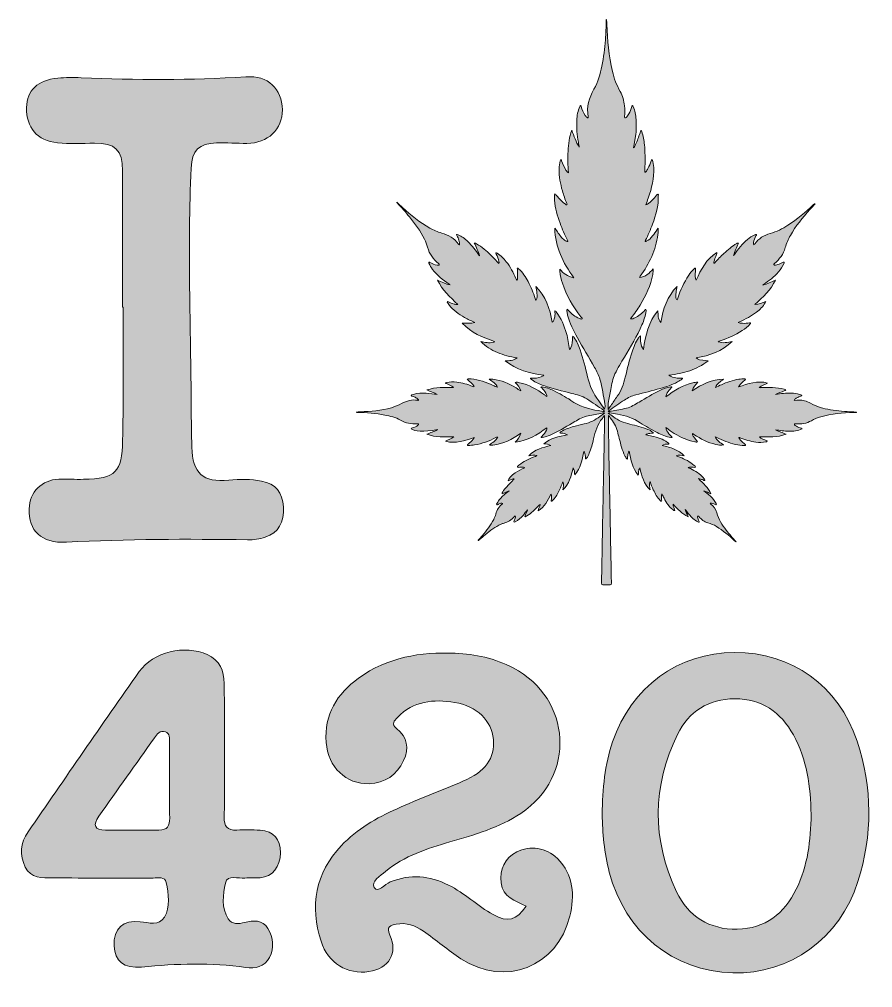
# Model space of a CAD drawing. Extents: x 594 to 1405, y -1460 to -540.
import ezdxf

# ---------------------------------------------------------------- set-up
doc = ezdxf.new("R2010")
doc.units = 0
doc.header["$MEASUREMENT"] = 0
doc.layers.add('katman 1', color=7, linetype='Continuous')

# ---------------------------------------------------------------- blocks, each defined once
blk = doc.blocks.new('block 3')
at = {"layer": 'katman 1', "true_color": 0x040404}
h = blk.add_hatch(color=18, dxfattribs=at)
h.dxf.hatch_style = 2
edge = h.paths.add_edge_path()
edge.add_spline(control_points=[(692.56, -813.22), (692.56, -770.14), (692.62, -727.06), (692.53, -683.98), (692.49, -663.94), (685.56, -657.38), (665.83, -657.67), (654.1, -657.84), (642.27, -658.42), (630.65, -657.23), (611.38, -655.26), (600.96, -642.71), (601.34, -623.85), (601.69, -607.3), (611.64, -597.7), (630.99, -595.92), (638.33, -595.24), (645.78, -595.19), (653.15, -595.5), (705.34, -597.68), (757.5, -598.12), (809.68, -594.58), (830.72, -593.15), (844.12, -605.84), (844.42, -626.02), (844.69, -644.33), (830.39, -657.88), (810.67, -657.83), (801.1, -657.81), (791.53, -657.22), (781.96, -657.43), (765.14, -657.79), (758.49, -664.4), (757.69, -681.27), (754.13, -756.97), (757.45, -832.67), (757.83, -908.37), (757.89, -920.99), (758.01, -933.61), (758.37, -946.22), (759.07, -971.16), (768.85, -979.94), (793.5, -977.7), (803.95, -976.75), (814.35, -976.39), (824.68, -978.56), (838.13, -981.38), (844.47, -988.96), (845.39, -1003.15), (846.34, -1017.83), (840.64, -1027.78), (828.05, -1031.79), (822.76, -1033.48), (816.96, -1034.41), (811.41, -1034.32), (753.98, -1033.38), (696.6, -1033.65), (639.21, -1036.57), (615.3, -1037.79), (603.08, -1025.63), (603.75, -1005), (604.27, -988.91), (615.8, -977.23), (631.96, -976.75), (639.78, -976.52), (647.62, -977.1), (655.44, -976.86), (686.36, -975.93), (691.88, -970.46), (692.6, -939.85), (692.98, -923.76), (693.08, -907.65), (693.13, -891.55), (693.21, -865.44), (693.15, -839.33), (693.15, -813.22), (692.96, -813.22), (692.76, -813.22), (692.56, -813.22)], knot_values=[0, 0, 0, 0, 1, 1, 1, 2, 2, 2, 3, 3, 3, 4, 4, 4, 5, 5, 5, 6, 6, 6, 7, 7, 7, 8, 8, 8, 9, 9, 9, 10, 10, 10, 11, 11, 11, 12, 12, 12, 13, 13, 13, 14, 14, 14, 15, 15, 15, 16, 16, 16, 17, 17, 17, 18, 18, 18, 19, 19, 19, 20, 20, 20, 21, 21, 21, 22, 22, 22, 23, 23, 23, 24, 24, 24, 25, 25, 25, 26, 26, 26, 26], degree=3, periodic=1)
h = blk.add_hatch(color=18, dxfattribs=at)
h.dxf.hatch_style = 2
edge = h.paths.add_edge_path()
edge.add_spline(control_points=[(789.28, -1234.85), (789.29, -1255.74), (789.6, -1276.64), (789.14, -1297.52), (788.94, -1306.46), (791.99, -1310.44), (801.12, -1309.98), (808.49, -1309.61), (815.94, -1309.59), (823.3, -1310.15), (836.41, -1311.14), (842.54, -1318.28), (842.51, -1331.63), (842.47, -1345.04), (835.25, -1354.1), (823.23, -1355.3), (818.49, -1355.77), (813.62, -1355.06), (808.89, -1355.6), (802.39, -1356.34), (792.27, -1351.82), (790.41, -1360.25), (787.98, -1371.27), (786.18, -1383.78), (793.06, -1394.41), (796.57, -1399.84), (802.79, -1399.11), (808.58, -1397.74), (816.94, -1395.77), (825.31, -1394.8), (830.71, -1403.53), (836.12, -1412.28), (836.77, -1421.85), (832.12, -1430.93), (827.52, -1439.92), (818.5, -1441.85), (809.59, -1440.52), (776.6, -1435.61), (743.72, -1436.87), (710.69, -1440.07), (693.8, -1441.7), (685.1, -1434.23), (684.51, -1420.14), (683.81, -1403.62), (692.96, -1395.07), (709.38, -1396.97), (717.54, -1397.92), (727.28, -1400.99), (732.28, -1392.78), (738.36, -1382.81), (735.98, -1370.71), (734.07, -1359.74), (733.07, -1353.99), (726.29, -1355.54), (721.69, -1355.53), (689.92, -1355.46), (658.16, -1355.52), (626.39, -1355.47), (616.28, -1355.46), (605.37, -1355.81), (600.07, -1345.14), (594.48, -1333.89), (595.62, -1322.09), (602.8, -1311.67), (637.84, -1260.84), (672.86, -1210), (708.37, -1159.5), (721.63, -1140.64), (751.83, -1133.73), (773.09, -1143.37), (784.92, -1148.74), (789, -1158.66), (789.21, -1170.85), (789.23, -1171.72), (789.26, -1172.59), (789.26, -1173.46), (789.27, -1193.94), (789.27, -1214.39), (789.28, -1234.85)], knot_values=[0, 0, 0, 0, 1, 1, 1, 2, 2, 2, 3, 3, 3, 4, 4, 4, 5, 5, 5, 6, 6, 6, 7, 7, 7, 8, 8, 8, 9, 9, 9, 10, 10, 10, 11, 11, 11, 12, 12, 12, 13, 13, 13, 14, 14, 14, 15, 15, 15, 16, 16, 16, 17, 17, 17, 18, 18, 18, 19, 19, 19, 20, 20, 20, 21, 21, 21, 22, 22, 22, 23, 23, 23, 24, 24, 24, 25, 25, 25, 26, 26, 26, 26], degree=3, periodic=1)
edge = h.paths.add_edge_path()
edge.add_spline(control_points=[(737.22, -1263.27), (737.22, -1251.09), (737.24, -1238.91), (737.21, -1226.73), (737.2, -1222.86), (737.89, -1218.36), (733.21, -1216.69), (728, -1214.83), (725.43, -1218.74), (722.84, -1222.4), (705.26, -1247.23), (687.5, -1271.93), (670.05, -1296.85), (664.03, -1305.44), (666.04, -1309.78), (676.26, -1309.99), (693.21, -1310.34), (710.18, -1309.83), (727.15, -1309.96), (735.26, -1310.02), (737.58, -1306), (737.33, -1298.51), (736.94, -1286.77), (737.22, -1275.02), (737.22, -1263.27)], knot_values=[0, 0, 0, 0, 1, 1, 1, 2, 2, 2, 3, 3, 3, 4, 4, 4, 5, 5, 5, 6, 6, 6, 7, 7, 7, 8, 8, 8, 8], degree=3, periodic=1)
h = blk.add_hatch(color=18, dxfattribs=at)
h.dxf.hatch_style = 2
edge = h.paths.add_edge_path()
edge.add_spline(control_points=[(1076.14, -1382.21), (1065.48, -1377.03), (1053.64, -1373.99), (1052.3, -1360.01), (1051.05, -1347.08), (1055.33, -1336.89), (1067.19, -1330.69), (1079.61, -1324.19), (1095.29, -1326.52), (1105.72, -1336.99), (1121.26, -1352.59), (1122.38, -1371.92), (1117.53, -1391.74), (1105.72, -1440.09), (1055.67, -1459.61), (1014.13, -1432.17), (1001.81, -1424.04), (990.42, -1414.51), (978.38, -1405.95), (970.72, -1400.51), (962.04, -1397.52), (952.54, -1399.36), (947.24, -1400.39), (942.85, -1401.67), (946.53, -1409.65), (954.48, -1426.91), (945.6, -1441.62), (926.66, -1444.37), (906.28, -1447.33), (888.05, -1436.73), (881.17, -1415.59), (870.23, -1381.98), (875.86, -1351.09), (900.43, -1324.79), (915.23, -1308.95), (933.86, -1298.4), (953.35, -1289.66), (973.94, -1280.43), (995.06, -1272.36), (1015.89, -1263.66), (1037.26, -1254.74), (1046.6, -1241.81), (1044.93, -1223.8), (1043.31, -1206.35), (1029.27, -1192.11), (1008.07, -1188.71), (988.18, -1185.52), (968.84, -1187.16), (953.78, -1203.18), (950.91, -1206.24), (947.45, -1209.25), (952.94, -1213.61), (963.21, -1221.76), (965.05, -1232.31), (959.59, -1243.95), (953.12, -1257.76), (941.97, -1265.34), (926.75, -1265.92), (905.11, -1266.74), (887.76, -1250.06), (886.04, -1226.72), (884.1, -1200.32), (896.23, -1180.49), (916.89, -1165.62), (944.26, -1145.91), (975.7, -1140.62), (1008.58, -1142.03), (1027.85, -1142.86), (1046.47, -1146.83), (1063.75, -1155.96), (1119.7, -1185.5), (1123.65, -1259.13), (1071.06, -1294.08), (1050.48, -1307.76), (1027, -1314.4), (1003.64, -1321.27), (981.9, -1327.66), (960.27, -1334.38), (942.45, -1349.24), (937.4, -1353.45), (928.26, -1359.09), (931.64, -1364.43), (935.28, -1370.19), (941.71, -1361.39), (946.96, -1359.24), (965.97, -1351.47), (984.19, -1353.23), (1002.31, -1362.2), (1017.64, -1369.79), (1029.78, -1382.09), (1044.65, -1390.26), (1058.69, -1397.97), (1066.76, -1395.95), (1076.14, -1382.21)], knot_values=[0, 0, 0, 0, 1, 1, 1, 2, 2, 2, 3, 3, 3, 4, 4, 4, 5, 5, 5, 6, 6, 6, 7, 7, 7, 8, 8, 8, 9, 9, 9, 10, 10, 10, 11, 11, 11, 12, 12, 12, 13, 13, 13, 14, 14, 14, 15, 15, 15, 16, 16, 16, 17, 17, 17, 18, 18, 18, 19, 19, 19, 20, 20, 20, 21, 21, 21, 22, 22, 22, 23, 23, 23, 24, 24, 24, 25, 25, 25, 26, 26, 26, 27, 27, 27, 28, 28, 28, 29, 29, 29, 30, 30, 30, 31, 31, 31, 31], degree=3, periodic=1)
h = blk.add_hatch(color=18, dxfattribs=at)
h.dxf.hatch_style = 2
edge = h.paths.add_edge_path()
edge.add_spline(control_points=[(1148.34, -1295.26), (1148.53, -1270.35), (1150.87, -1247.91), (1158.24, -1226.26), (1176.05, -1173.97), (1220.54, -1141.42), (1274.22, -1141.25), (1328.24, -1141.08), (1372.75, -1172.79), (1390.47, -1225.5), (1405.32, -1269.69), (1405.3, -1314.67), (1391.35, -1358.96), (1374.4, -1412.76), (1326.19, -1447.13), (1272.54, -1445.62), (1215.49, -1444.02), (1170.15, -1407.07), (1155.06, -1349.95), (1150.12, -1331.3), (1148.65, -1312.26), (1148.34, -1295.26)], knot_values=[0, 0, 0, 0, 1, 1, 1, 2, 2, 2, 3, 3, 3, 4, 4, 4, 5, 5, 5, 6, 6, 6, 7, 7, 7, 7], degree=3, periodic=1)
edge = h.paths.add_edge_path()
edge.add_spline(control_points=[(1346.87, -1295.18), (1346.31, -1268.89), (1343.13, -1243.16), (1330.07, -1219.68), (1317.95, -1197.9), (1300.02, -1185.24), (1274.4, -1185.31), (1249.31, -1185.38), (1230.54, -1197.28), (1219.88, -1219.15), (1195.81, -1268.51), (1195.39, -1318.96), (1219.01, -1368.57), (1230.14, -1391.95), (1250.21, -1404.52), (1276.68, -1404.09), (1303.32, -1403.65), (1321.25, -1389.35), (1332.75, -1366.1), (1343.8, -1343.73), (1346.51, -1319.69), (1346.87, -1295.18)], knot_values=[0, 0, 0, 0, 1, 1, 1, 2, 2, 2, 3, 3, 3, 4, 4, 4, 5, 5, 5, 6, 6, 6, 7, 7, 7, 7], degree=3, periodic=1)
at = {"layer": 'katman 1', "lineweight": 0}
for points, knots in [([(692.56, -813.22), (692.56, -770.14), (692.62, -727.06), (692.53, -683.98), (692.49, -663.94), (685.56, -657.38), (665.83, -657.67), (654.1, -657.84), (642.27, -658.42), (630.65, -657.23), (611.38, -655.26), (600.96, -642.71), (601.34, -623.85), (601.69, -607.3), (611.64, -597.7), (630.99, -595.92), (638.33, -595.24), (645.78, -595.19), (653.15, -595.5), (705.34, -597.68), (757.5, -598.12), (809.68, -594.58), (830.72, -593.15), (844.12, -605.84), (844.42, -626.02), (844.69, -644.33), (830.39, -657.88), (810.67, -657.83), (801.1, -657.81), (791.53, -657.22), (781.96, -657.43), (765.14, -657.79), (758.49, -664.4), (757.69, -681.27), (754.13, -756.97), (757.45, -832.67), (757.83, -908.37), (757.89, -920.99), (758.01, -933.61), (758.37, -946.22), (759.07, -971.16), (768.85, -979.94), (793.5, -977.7), (803.95, -976.75), (814.35, -976.39), (824.68, -978.56), (838.13, -981.38), (844.47, -988.96), (845.39, -1003.15), (846.34, -1017.83), (840.64, -1027.78), (828.05, -1031.79), (822.76, -1033.48), (816.96, -1034.41), (811.41, -1034.32), (753.98, -1033.38), (696.6, -1033.65), (639.21, -1036.57), (615.3, -1037.79), (603.08, -1025.63), (603.75, -1005), (604.27, -988.91), (615.8, -977.23), (631.96, -976.75), (639.78, -976.52), (647.62, -977.1), (655.44, -976.86), (686.36, -975.93), (691.88, -970.46), (692.6, -939.85), (692.98, -923.76), (693.08, -907.65), (693.13, -891.55), (693.21, -865.44), (693.15, -839.33), (693.15, -813.22), (692.96, -813.22), (692.76, -813.22), (692.56, -813.22)], [0, 0, 0, 0, 1, 1, 1, 2, 2, 2, 3, 3, 3, 4, 4, 4, 5, 5, 5, 6, 6, 6, 7, 7, 7, 8, 8, 8, 9, 9, 9, 10, 10, 10, 11, 11, 11, 12, 12, 12, 13, 13, 13, 14, 14, 14, 15, 15, 15, 16, 16, 16, 17, 17, 17, 18, 18, 18, 19, 19, 19, 20, 20, 20, 21, 21, 21, 22, 22, 22, 23, 23, 23, 24, 24, 24, 25, 25, 25, 26, 26, 26, 26]), ([(789.28, -1234.85), (789.29, -1255.74), (789.6, -1276.64), (789.14, -1297.52), (788.94, -1306.46), (791.99, -1310.44), (801.12, -1309.98), (808.49, -1309.61), (815.94, -1309.59), (823.3, -1310.15), (836.41, -1311.14), (842.54, -1318.28), (842.51, -1331.63), (842.47, -1345.04), (835.25, -1354.1), (823.23, -1355.3), (818.49, -1355.77), (813.62, -1355.06), (808.89, -1355.6), (802.39, -1356.34), (792.27, -1351.82), (790.41, -1360.25), (787.98, -1371.27), (786.18, -1383.78), (793.06, -1394.41), (796.57, -1399.84), (802.79, -1399.11), (808.58, -1397.74), (816.94, -1395.77), (825.31, -1394.8), (830.71, -1403.53), (836.12, -1412.28), (836.77, -1421.85), (832.12, -1430.93), (827.52, -1439.92), (818.5, -1441.85), (809.59, -1440.52), (776.6, -1435.61), (743.72, -1436.87), (710.69, -1440.07), (693.8, -1441.7), (685.1, -1434.23), (684.51, -1420.14), (683.81, -1403.62), (692.96, -1395.07), (709.38, -1396.97), (717.54, -1397.92), (727.28, -1400.99), (732.28, -1392.78), (738.36, -1382.81), (735.98, -1370.71), (734.07, -1359.74), (733.07, -1353.99), (726.29, -1355.54), (721.69, -1355.53), (689.92, -1355.46), (658.16, -1355.52), (626.39, -1355.47), (616.28, -1355.46), (605.37, -1355.81), (600.07, -1345.14), (594.48, -1333.89), (595.62, -1322.09), (602.8, -1311.67), (637.84, -1260.84), (672.86, -1210), (708.37, -1159.5), (721.63, -1140.64), (751.83, -1133.73), (773.09, -1143.37), (784.92, -1148.74), (789, -1158.66), (789.21, -1170.85), (789.23, -1171.72), (789.26, -1172.59), (789.26, -1173.46), (789.27, -1193.94), (789.27, -1214.39), (789.28, -1234.85)], [0, 0, 0, 0, 1, 1, 1, 2, 2, 2, 3, 3, 3, 4, 4, 4, 5, 5, 5, 6, 6, 6, 7, 7, 7, 8, 8, 8, 9, 9, 9, 10, 10, 10, 11, 11, 11, 12, 12, 12, 13, 13, 13, 14, 14, 14, 15, 15, 15, 16, 16, 16, 17, 17, 17, 18, 18, 18, 19, 19, 19, 20, 20, 20, 21, 21, 21, 22, 22, 22, 23, 23, 23, 24, 24, 24, 25, 25, 25, 26, 26, 26, 26]), ([(1076.14, -1382.21), (1065.48, -1377.03), (1053.64, -1373.99), (1052.3, -1360.01), (1051.05, -1347.08), (1055.33, -1336.89), (1067.19, -1330.69), (1079.61, -1324.19), (1095.29, -1326.52), (1105.72, -1336.99), (1121.26, -1352.59), (1122.38, -1371.92), (1117.53, -1391.74), (1105.72, -1440.09), (1055.67, -1459.61), (1014.13, -1432.17), (1001.81, -1424.04), (990.42, -1414.51), (978.38, -1405.95), (970.72, -1400.51), (962.04, -1397.52), (952.54, -1399.36), (947.24, -1400.39), (942.85, -1401.67), (946.53, -1409.65), (954.48, -1426.91), (945.6, -1441.62), (926.66, -1444.37), (906.28, -1447.33), (888.05, -1436.73), (881.17, -1415.59), (870.23, -1381.98), (875.86, -1351.09), (900.43, -1324.79), (915.23, -1308.95), (933.86, -1298.4), (953.35, -1289.66), (973.94, -1280.43), (995.06, -1272.36), (1015.89, -1263.66), (1037.26, -1254.74), (1046.6, -1241.81), (1044.93, -1223.8), (1043.31, -1206.35), (1029.27, -1192.11), (1008.07, -1188.71), (988.18, -1185.52), (968.84, -1187.16), (953.78, -1203.18), (950.91, -1206.24), (947.45, -1209.25), (952.94, -1213.61), (963.21, -1221.76), (965.05, -1232.31), (959.59, -1243.95), (953.12, -1257.76), (941.97, -1265.34), (926.75, -1265.92), (905.11, -1266.74), (887.76, -1250.06), (886.04, -1226.72), (884.1, -1200.32), (896.23, -1180.49), (916.89, -1165.62), (944.26, -1145.91), (975.7, -1140.62), (1008.58, -1142.03), (1027.85, -1142.86), (1046.47, -1146.83), (1063.75, -1155.96), (1119.7, -1185.5), (1123.65, -1259.13), (1071.06, -1294.08), (1050.48, -1307.76), (1027, -1314.4), (1003.64, -1321.27), (981.9, -1327.66), (960.27, -1334.38), (942.45, -1349.24), (937.4, -1353.45), (928.26, -1359.09), (931.64, -1364.43), (935.28, -1370.19), (941.71, -1361.39), (946.96, -1359.24), (965.97, -1351.47), (984.19, -1353.23), (1002.31, -1362.2), (1017.64, -1369.79), (1029.78, -1382.09), (1044.65, -1390.26), (1058.69, -1397.97), (1066.76, -1395.95), (1076.14, -1382.21)], [0, 0, 0, 0, 1, 1, 1, 2, 2, 2, 3, 3, 3, 4, 4, 4, 5, 5, 5, 6, 6, 6, 7, 7, 7, 8, 8, 8, 9, 9, 9, 10, 10, 10, 11, 11, 11, 12, 12, 12, 13, 13, 13, 14, 14, 14, 15, 15, 15, 16, 16, 16, 17, 17, 17, 18, 18, 18, 19, 19, 19, 20, 20, 20, 21, 21, 21, 22, 22, 22, 23, 23, 23, 24, 24, 24, 25, 25, 25, 26, 26, 26, 27, 27, 27, 28, 28, 28, 29, 29, 29, 30, 30, 30, 31, 31, 31, 31]), ([(1148.34, -1295.26), (1148.53, -1270.35), (1150.87, -1247.91), (1158.24, -1226.26), (1176.05, -1173.97), (1220.54, -1141.42), (1274.22, -1141.25), (1328.24, -1141.08), (1372.75, -1172.79), (1390.47, -1225.5), (1405.32, -1269.69), (1405.3, -1314.67), (1391.35, -1358.96), (1374.4, -1412.76), (1326.19, -1447.13), (1272.54, -1445.62), (1215.49, -1444.02), (1170.15, -1407.07), (1155.06, -1349.95), (1150.12, -1331.3), (1148.65, -1312.26), (1148.34, -1295.26)], [0, 0, 0, 0, 1, 1, 1, 2, 2, 2, 3, 3, 3, 4, 4, 4, 5, 5, 5, 6, 6, 6, 7, 7, 7, 7]), ([(1346.87, -1295.18), (1346.31, -1268.89), (1343.13, -1243.16), (1330.07, -1219.68), (1317.95, -1197.9), (1300.02, -1185.24), (1274.4, -1185.31), (1249.31, -1185.38), (1230.54, -1197.28), (1219.88, -1219.15), (1195.81, -1268.51), (1195.39, -1318.96), (1219.01, -1368.57), (1230.14, -1391.95), (1250.21, -1404.52), (1276.68, -1404.09), (1303.32, -1403.65), (1321.25, -1389.35), (1332.75, -1366.1), (1343.8, -1343.73), (1346.51, -1319.69), (1346.87, -1295.18)], [0, 0, 0, 0, 1, 1, 1, 2, 2, 2, 3, 3, 3, 4, 4, 4, 5, 5, 5, 6, 6, 6, 7, 7, 7, 7]), ([(737.22, -1263.27), (737.22, -1251.09), (737.24, -1238.91), (737.21, -1226.73), (737.2, -1222.86), (737.89, -1218.36), (733.21, -1216.69), (728, -1214.83), (725.43, -1218.74), (722.84, -1222.4), (705.26, -1247.23), (687.5, -1271.93), (670.05, -1296.85), (664.03, -1305.44), (666.04, -1309.78), (676.26, -1309.99), (693.21, -1310.34), (710.18, -1309.83), (727.15, -1309.96), (735.26, -1310.02), (737.58, -1306), (737.33, -1298.51), (736.94, -1286.77), (737.22, -1275.02), (737.22, -1263.27)], [0, 0, 0, 0, 1, 1, 1, 2, 2, 2, 3, 3, 3, 4, 4, 4, 5, 5, 5, 6, 6, 6, 7, 7, 7, 8, 8, 8, 8])]:
    blk.add_open_spline(points, degree=3, knots=knots, dxfattribs=at)
blk = doc.blocks.new('block 4')
at = {"layer": 'katman 1', "true_color": 0x226600}
h = blk.add_hatch(color=86, dxfattribs=at)
h.dxf.hatch_style = 2
edge = h.paths.add_edge_path()
edge.add_spline(control_points=[(1205.06, -990.66), (1204.46, -992.83), (1204.7, -994.61), (1204.76, -996.37), (1204.77, -996.8), (1205.14, -997.36), (1204.61, -997.59), (1204.13, -997.8), (1203.81, -997.24), (1203.51, -996.94), (1200.6, -994), (1198.61, -990.46), (1196.9, -986.75), (1195.77, -984.31), (1194.86, -981.79), (1193.84, -978.9), (1192.57, -981.82), (1193.71, -984.35), (1193.83, -986.93), (1188.15, -981.17), (1185.67, -973.94), (1184.23, -966.05), (1183.25, -967), (1183.07, -968.12), (1182.9, -969.18), (1182.72, -970.3), (1182.73, -971.44), (1182.63, -972.94), (1177.1, -966.18), (1175.26, -958.35), (1174, -950.1), (1173.05, -951.54), (1172.65, -952.92), (1172.56, -954.39), (1172.51, -955.26), (1172.52, -956.13), (1172.49, -957), (1172.48, -957.22), (1172.48, -957.49), (1172.22, -957.57), (1171.97, -957.65), (1171.78, -957.47), (1171.64, -957.3), (1170.94, -956.45), (1170.36, -955.52), (1169.87, -954.53), (1167.26, -949.29), (1165.93, -943.63), (1164.48, -938.01), (1163.89, -935.76), (1163.25, -933.51), (1162.75, -931.24), (1161.67, -926.35), (1158.71, -922.48), (1156, -918.47), (1155.41, -917.61), (1154.8, -916.77), (1154.33, -916.1), (1154.33, -920.89), (1154.31, -925.83), (1154.33, -930.77), (1154.34, -932.87), (1154.41, -934.97), (1154.45, -937.08), (1154.55, -943.89), (1154.59, -950.7), (1154.78, -957.5), (1155.04, -966.96), (1155.17, -976.42), (1155.34, -985.88), (1155.52, -995.15), (1155.71, -1004.43), (1155.89, -1013.7), (1156.07, -1023.11), (1156.27, -1032.53), (1156.44, -1041.94), (1156.62, -1051.26), (1156.92, -1060.58), (1156.97, -1069.9), (1156.98, -1071.77), (1157.09, -1073.64), (1157.19, -1075.51), (1157.25, -1076.57), (1156.85, -1076.99), (1155.76, -1076.96), (1153.53, -1076.9), (1151.28, -1076.91), (1149.04, -1076.96), (1148.03, -1076.98), (1147.69, -1076.6), (1147.7, -1075.6), (1147.78, -1066.87), (1147.97, -1058.15), (1148.23, -1049.42), (1148.35, -1045.63), (1148.28, -1041.83), (1148.35, -1038.04), (1148.52, -1028.35), (1148.62, -1018.66), (1148.94, -1008.98), (1149.08, -1004.59), (1149.06, -1000.2), (1149.16, -995.82), (1149.37, -986.13), (1149.44, -976.44), (1149.76, -966.76), (1149.9, -962.42), (1149.88, -958.08), (1149.98, -953.74), (1150.19, -944.01), (1150.3, -934.27), (1150.58, -924.54), (1150.66, -921.77), (1150.7, -919), (1150.48, -916.13), (1149.81, -917.08), (1149.19, -918.07), (1148.46, -918.96), (1143.8, -924.66), (1141.76, -931.44), (1140.18, -938.45), (1139.15, -943.09), (1137.85, -947.67), (1136.06, -952.09), (1135.39, -953.74), (1134.62, -955.35), (1133.56, -956.8), (1133.32, -957.11), (1133.09, -957.64), (1132.65, -957.52), (1132.16, -957.38), (1132.37, -956.81), (1132.37, -956.44), (1132.39, -954.59), (1132.21, -952.78), (1131.39, -951.1), (1131.26, -950.83), (1131.22, -950.46), (1130.73, -950.43), (1129.55, -958.42), (1127.67, -966.16), (1122.18, -972.61), (1122, -970.34), (1122.18, -968.04), (1120.6, -965.95), (1119.14, -973.86), (1116.7, -981.13), (1110.99, -986.89), (1111.18, -984.32), (1112.05, -981.82), (1111.01, -979.27), (1109.9, -981.79), (1109.02, -984.37), (1107.86, -986.84), (1106.26, -990.24), (1104.46, -993.52), (1101.88, -996.31), (1101.57, -996.64), (1101.24, -996.96), (1100.9, -997.26), (1100.71, -997.44), (1100.51, -997.71), (1100.2, -997.56), (1099.91, -997.41), (1099.99, -997.08), (1099.99, -996.82), (1100, -995.14), (1100.35, -993.46), (1100, -991.78), (1099.94, -991.48), (1100.05, -991.12), (1099.65, -990.87), (1096.74, -997), (1093.78, -1003.12), (1087.49, -1006.67), (1087.99, -1004.64), (1089.08, -1002.82), (1089.24, -1000.66), (1088.59, -1000.8), (1088.38, -1001.31), (1088.05, -1001.66), (1084.6, -1005.39), (1081.02, -1008.98), (1076.65, -1011.67), (1076.34, -1011.86), (1076.02, -1012.04), (1075.69, -1012.2), (1075.46, -1012.32), (1075.19, -1012.54), (1074.94, -1012.31), (1074.69, -1012.07), (1074.93, -1011.8), (1075.03, -1011.56), (1075.79, -1009.85), (1076.56, -1008.15), (1077.32, -1006.43), (1077.39, -1006.28), (1077.4, -1006.11), (1077.34, -1005.88), (1075.93, -1007.61), (1074.64, -1009.42), (1073.17, -1011.07), (1071, -1013.51), (1068.63, -1015.71), (1065.64, -1017.13), (1065.25, -1017.32), (1064.75, -1017.75), (1064.4, -1017.39), (1064.02, -1017), (1064.57, -1016.57), (1064.73, -1016.18), (1065.18, -1015.13), (1065.7, -1014.1), (1065.9, -1012.97), (1065.98, -1012.53), (1066.17, -1011.92), (1065.76, -1011.68), (1065.23, -1011.37), (1065.03, -1012.05), (1064.75, -1012.35), (1062.08, -1015.3), (1058.92, -1017.45), (1055.02, -1018.46), (1054.06, -1018.71), (1053.1, -1019.06), (1052.19, -1019.47), (1046.61, -1021.93), (1041.81, -1025.6), (1037.14, -1029.44), (1035.31, -1030.95), (1033.57, -1032.57), (1031.78, -1034.13), (1031.42, -1034.45), (1031.03, -1034.73), (1030.66, -1035.03), (1030.58, -1034.95), (1030.5, -1034.87), (1030.43, -1034.79), (1031.71, -1033.35), (1033.02, -1031.93), (1034.28, -1030.47), (1038.44, -1025.64), (1042.37, -1020.66), (1045.24, -1014.93), (1046.07, -1013.28), (1046.72, -1011.58), (1047.21, -1009.82), (1048.28, -1005.9), (1050.26, -1002.6), (1053.56, -1000.15), (1053.69, -1000.05), (1053.78, -999.89), (1053.95, -999.68), (1052.61, -999.28), (1051.53, -999.82), (1050.44, -1000.23), (1050.1, -1000.35), (1049.79, -1000.55), (1049.45, -1000.68), (1048.99, -1000.85), (1048.49, -1001.46), (1048.11, -1001.08), (1047.68, -1000.66), (1048.22, -1000.06), (1048.44, -999.61), (1049.99, -996.46), (1052.39, -994.02), (1055, -991.78), (1056.62, -990.39), (1058.33, -989.13), (1060.07, -987.89), (1057.68, -988.53), (1055.53, -989.73), (1053.25, -990.72), (1053.17, -988.59), (1056.02, -985.09), (1064.8, -976.47), (1063.93, -976.3), (1063.58, -976.34), (1061.89, -976.98), (1060.91, -977.34), (1059.95, -977.75), (1058.95, -978.15), (1059.01, -976.41), (1061.78, -973.34), (1065.58, -970.71), (1068.37, -968.79), (1071.4, -967.32), (1074.71, -965.8), (1073.02, -965.21), (1071.57, -965.2), (1070.08, -965.38), (1069.34, -965.47), (1068.25, -965.91), (1067.94, -965.21), (1067.65, -964.55), (1068.68, -963.98), (1069.24, -963.48), (1073.47, -959.76), (1078.49, -957.47), (1083.7, -955.52), (1084.47, -955.24), (1085.25, -954.98), (1086.02, -954.7), (1086.1, -954.67), (1086.15, -954.58), (1086.37, -954.39), (1083.71, -953.42), (1081.2, -954.26), (1078.63, -954.48), (1084.32, -948.77), (1091.55, -946.35), (1099.57, -944.87), (1097.35, -943.37), (1095.16, -943.34), (1092.9, -943.23), (1099.29, -937.83), (1107.03, -935.92), (1115.36, -934.69), (1113.4, -933.41), (1111.55, -933.14), (1109.62, -933.11), (1109.06, -933.1), (1108.19, -933.43), (1108, -932.84), (1107.79, -932.15), (1108.69, -931.87), (1109.2, -931.55), (1112.99, -929.14), (1117.26, -927.91), (1121.53, -926.71), (1124.69, -925.82), (1127.86, -924.9), (1131.08, -924.25), (1136.72, -923.11), (1141.68, -920.62), (1146.24, -917.19), (1147.68, -916.11), (1149.18, -915.11), (1150.82, -913.95), (1149.79, -913.43), (1149.04, -913.81), (1148.33, -913.94), (1143.88, -914.76), (1139.45, -915.65), (1135, -916.47), (1130.31, -917.33), (1126.3, -919.71), (1122.28, -922.08), (1115.62, -926), (1109.09, -930.14), (1102.1, -933.47), (1098.67, -935.11), (1095.18, -936.61), (1091.36, -937.1), (1090.97, -937.15), (1090.45, -937.41), (1090.23, -936.99), (1089.99, -936.53), (1090.56, -936.31), (1090.84, -936.05), (1092.66, -934.35), (1094.26, -932.49), (1095.26, -930.18), (1095.57, -929.48), (1095.87, -928.78), (1095.81, -927.82), (1086.75, -934.68), (1077.31, -940.32), (1065.76, -941.44), (1068.02, -939.1), (1070.28, -936.81), (1070.87, -933.14), (1062.74, -938.93), (1054.23, -943.18), (1044.45, -944.34), (1043.38, -944.46), (1042.28, -944.52), (1040.95, -944.25), (1044.03, -942.04), (1047.4, -940.42), (1049.02, -936.76), (1048.23, -936.59), (1047.77, -937.04), (1047.28, -937.28), (1040.8, -940.43), (1034.16, -943.1), (1026.99, -944.23), (1025.1, -944.53), (1023.19, -944.74), (1021.26, -944.63), (1020.91, -944.61), (1020.43, -944.69), (1020.28, -944.3), (1020.12, -943.86), (1020.61, -943.7), (1020.87, -943.48), (1022.67, -942), (1024.4, -940.44), (1025.87, -938.61), (1026.19, -938.21), (1026.62, -937.82), (1026.54, -937.1), (1017.78, -940.23), (1009.06, -943.32), (999.55, -940.77), (1001.99, -939.19), (1004.95, -938.62), (1007.22, -936.38), (998.54, -936.4), (989.97, -937.1), (981.73, -934.11), (985.08, -932.58), (988.63, -931.66), (991.94, -929.68), (978.26, -931.75), (970.16, -931.46), (966.66, -928.81), (966.94, -928.21), (967.56, -928.27), (968.05, -928.1), (969.9, -927.44), (971.77, -926.81), (973.27, -925.46), (973.59, -925.18), (974.11, -924.86), (973.85, -924.34), (973.64, -923.91), (973.11, -924.11), (972.72, -924.14), (966.96, -924.62), (961.59, -923.56), (956.54, -920.61), (952.02, -917.97), (946.95, -916.83), (941.86, -915.86), (933.14, -914.2), (924.31, -913.47), (915.44, -913.32), (915.17, -913.32), (914.9, -913.3), (914.62, -913.1), (915.89, -912.98), (917.16, -912.8), (918.44, -912.76), (928.42, -912.46), (938.31, -911.51), (947.98, -908.88), (951.35, -907.96), (954.56, -906.69), (957.61, -904.95), (962.42, -902.21), (967.56, -900.87), (973.14, -901.84), (973.4, -901.88), (973.7, -902.05), (973.86, -901.72), (974, -901.43), (973.79, -901.17), (973.59, -901), (973.16, -900.6), (972.71, -900.19), (972.22, -899.87), (971.15, -899.16), (969.93, -898.75), (968.74, -898.26), (968.05, -897.98), (966.74, -897.98), (966.79, -897.37), (966.86, -896.51), (968.11, -896.46), (968.91, -896.22), (972.89, -895.01), (976.95, -894.72), (981.1, -895.02), (984.61, -895.27), (988.07, -895.75), (991.55, -896.33), (988.49, -894.43), (985, -893.54), (981.72, -892.02), (989.95, -889.16), (998.42, -889.53), (1007.03, -889.82), (1006.71, -889.08), (1006.11, -888.76), (1005.56, -888.42), (1003.92, -887.39), (1002.11, -886.74), (1000.33, -886.02), (1000.01, -885.9), (999.5, -885.88), (999.57, -885.41), (999.62, -885.09), (1000.06, -885.05), (1000.37, -884.97), (1003.57, -884.13), (1006.82, -884.23), (1010.05, -884.58), (1015.35, -885.15), (1020.42, -886.68), (1025.37, -888.65), (1025.73, -888.8), (1026.08, -889.08), (1026.68, -888.84), (1025.13, -885.92), (1022.43, -884.14), (1020.07, -881.89), (1021.32, -881.28), (1022.5, -881.45), (1023.66, -881.53), (1031.12, -882.06), (1038.01, -884.6), (1044.74, -887.65), (1046.06, -888.25), (1047.37, -888.9), (1048.81, -889.4), (1048.38, -887.51), (1046.98, -886.33), (1045.6, -885.15), (1044.21, -883.96), (1042.63, -883.04), (1040.81, -881.9), (1042.25, -881.53), (1043.39, -881.67), (1044.53, -881.8), (1052.51, -882.72), (1059.67, -885.82), (1066.43, -890.01), (1067.85, -890.9), (1069.22, -891.87), (1070.87, -892.96), (1070.27, -889.33), (1068.07, -887.06), (1065.52, -884.78), (1067.13, -884.51), (1068.44, -884.86), (1069.74, -885.13), (1078.61, -887), (1086.3, -891.3), (1093.51, -896.61), (1094.23, -897.14), (1094.94, -897.68), (1095.86, -898.37), (1095.76, -896.91), (1095.3, -895.88), (1094.74, -894.9), (1093.73, -893.09), (1092.41, -891.52), (1090.88, -890.11), (1090.6, -889.85), (1090.02, -889.66), (1090.17, -889.22), (1090.34, -888.69), (1090.9, -889.04), (1091.26, -889.08), (1095.11, -889.42), (1098.57, -890.99), (1102.01, -892.61), (1107.72, -895.3), (1113.26, -898.37), (1118.5, -901.87), (1126.5, -907.23), (1135.21, -910.42), (1144.71, -911.58), (1146.68, -911.83), (1148.61, -912.39), (1150.64, -912.48), (1150.61, -911.84), (1150.16, -911.7), (1149.85, -911.48), (1144.53, -907.68), (1139.16, -903.95), (1133.62, -900.47), (1129.23, -897.72), (1124.28, -896.58), (1119.38, -895.29), (1110.5, -892.97), (1101.52, -890.97), (1092.86, -887.87), (1088.93, -886.47), (1085.07, -884.92), (1081.67, -882.44), (1081.34, -882.2), (1081.01, -881.94), (1080.7, -881.67), (1080.48, -881.47), (1080.09, -881.28), (1080.27, -880.91), (1080.45, -880.55), (1080.83, -880.75), (1081.14, -880.77), (1084.28, -881), (1087.34, -880.65), (1090.29, -879.51), (1091.13, -879.19), (1091.97, -878.87), (1092.8, -877.99), (1079.39, -876.18), (1066.73, -872.96), (1056.08, -864.25), (1059.96, -864.27), (1063.76, -864.15), (1067.45, -861.54), (1060.77, -860.46), (1054.62, -858.89), (1048.74, -856.39), (1042.87, -853.89), (1037.44, -850.72), (1033.01, -846), (1036.99, -846.63), (1040.89, -847.79), (1044.92, -846.72), (1045.29, -846.62), (1045.74, -846.54), (1045.97, -845.96), (1034.79, -841.95), (1023.71, -837.74), (1015.42, -828.58), (1019.37, -828.42), (1023.32, -829.36), (1027.4, -827.86), (1023.88, -826.37), (1020.65, -824.9), (1017.56, -823.13), (1011.92, -819.92), (1006.61, -816.3), (1002.69, -810.99), (1002.23, -810.37), (1001.82, -809.7), (1001.43, -809.04), (1001.25, -808.74), (1000.9, -808.39), (1001.25, -808.07), (1001.52, -807.82), (1001.86, -808.1), (1002.13, -808.23), (1003.91, -809.08), (1005.72, -809.84), (1007.61, -810.42), (1008.69, -810.75), (1009.79, -811.08), (1011.25, -810.82), (1003.75, -803.81), (996.3, -796.97), (991.74, -787.67), (995.78, -789.27), (999.55, -791.4), (1003.87, -792.3), (1003.5, -792.05), (1003.13, -791.79), (1002.76, -791.54), (996.89, -787.58), (991.42, -783.19), (987.11, -777.5), (985.72, -775.67), (984.53, -773.72), (983.72, -771.56), (983.61, -771.27), (983.37, -770.92), (983.59, -770.66), (983.93, -770.29), (984.26, -770.69), (984.56, -770.84), (986.76, -771.96), (988.96, -773.09), (991.47, -773.38), (991.74, -773.41), (992.02, -773.52), (992.28, -773.47), (992.71, -773.38), (993.32, -773.47), (993.5, -773.02), (993.72, -772.48), (993.1, -772.27), (992.78, -772), (987.9, -767.79), (984.11, -762.85), (982.4, -756.52), (981.67, -753.82), (980.7, -751.22), (979.45, -748.71), (975.61, -741), (970.49, -734.17), (965.08, -727.53), (961.47, -723.09), (957.68, -718.82), (953.71, -714.7), (953.42, -714.39), (953.14, -714.05), (953.06, -713.54), (954.91, -715.27), (956.74, -717.01), (958.61, -718.71), (966.61, -725.99), (974.96, -732.8), (984.39, -738.19), (988.01, -740.26), (991.79, -741.96), (995.84, -743.06), (1002.29, -744.82), (1007.79, -748.05), (1011.7, -753.64), (1011.85, -753.86), (1011.97, -754.19), (1012.29, -754.13), (1012.68, -754.04), (1012.68, -753.67), (1012.72, -753.35), (1012.9, -751.7), (1012.39, -750.18), (1011.78, -748.7), (1011.18, -747.23), (1010.48, -745.81), (1009.82, -744.36), (1010.43, -744.03), (1010.87, -744.38), (1011.31, -744.56), (1014.86, -746.06), (1017.86, -748.35), (1020.62, -751), (1024.74, -754.94), (1028.26, -759.36), (1031.34, -764.15), (1031.46, -764.34), (1031.6, -764.51), (1031.83, -764.64), (1030.79, -760.38), (1028.69, -756.55), (1026.8, -752.49), (1027.8, -752.37), (1028.41, -752.9), (1029.04, -753.25), (1034.06, -756.09), (1038.32, -759.9), (1042.45, -763.86), (1045.11, -766.42), (1047.59, -769.16), (1050.2, -772.04), (1050.42, -771.2), (1050.32, -770.55), (1050.17, -769.89), (1049.65, -767.51), (1048.7, -765.28), (1047.7, -763.07), (1047.52, -762.68), (1047.02, -762.21), (1047.38, -761.84), (1047.77, -761.46), (1048.21, -762), (1048.57, -762.21), (1052.02, -764.23), (1054.74, -767.06), (1057.18, -770.18), (1061, -775.08), (1063.92, -780.5), (1066.38, -786.19), (1066.56, -786.6), (1066.75, -787.02), (1066.94, -787.43), (1066.98, -787.5), (1067.08, -787.54), (1067.22, -787.64), (1067.75, -787.07), (1067.81, -786.32), (1067.85, -785.63), (1067.99, -782.89), (1068.05, -780.15), (1067.72, -777.41), (1067.67, -777.03), (1067.44, -776.51), (1067.88, -776.29), (1068.32, -776.07), (1068.61, -776.56), (1068.9, -776.82), (1072.73, -780.33), (1075.51, -784.62), (1077.94, -789.15), (1080.71, -794.32), (1082.93, -799.73), (1084.76, -805.3), (1084.91, -805.77), (1085.08, -806.23), (1085.35, -807.01), (1086.66, -804.67), (1086.59, -802.48), (1086.36, -800.2), (1086.13, -797.99), (1085.56, -795.84), (1085.32, -793.6), (1094.58, -803.08), (1098.61, -814.93), (1100.82, -827.61), (1101.89, -827.02), (1102.82, -825.11), (1103.22, -822.56), (1103.51, -820.67), (1103.66, -818.77), (1103.28, -816.8), (1104.11, -816.79), (1104.3, -817.39), (1104.6, -817.78), (1109.39, -823.95), (1112.32, -831.01), (1114.4, -838.46), (1115.77, -843.34), (1116.69, -848.31), (1117.26, -853.51), (1118.02, -852.93), (1118.31, -852.22), (1118.62, -851.54), (1119.96, -848.63), (1120.16, -845.55), (1120.08, -842.41), (1120.07, -841.91), (1119.72, -841.14), (1120.34, -840.96), (1120.87, -840.8), (1121.18, -841.55), (1121.5, -841.98), (1124.22, -845.56), (1125.85, -849.68), (1127.33, -853.87), (1130.29, -862.25), (1132.48, -870.85), (1134.4, -879.5), (1136.27, -887.93), (1139.93, -895.41), (1145.02, -902.3), (1146.92, -904.87), (1148.69, -907.52), (1150.64, -910.31), (1151.24, -908.62), (1151.17, -907.04), (1150.93, -905.57), (1149.61, -897.6), (1148.18, -889.64), (1146.17, -881.8), (1145.13, -877.76), (1143.14, -874.16), (1141.12, -870.58), (1135.77, -861.1), (1129.87, -851.95), (1124.71, -842.36), (1121.03, -835.51), (1117.43, -828.62), (1115.5, -821.01), (1115.18, -819.73), (1115, -818.41), (1114.82, -817.1), (1114.74, -816.57), (1114.68, -816.01), (1114.94, -815.39), (1115.6, -815.59), (1115.91, -816.18), (1116.31, -816.62), (1119.27, -819.8), (1122.53, -822.56), (1126.71, -824.03), (1127.54, -824.32), (1128.74, -825.06), (1129.24, -824.41), (1129.7, -823.82), (1128.47, -823.06), (1127.98, -822.41), (1120.6, -812.69), (1114.42, -802.33), (1110.6, -790.68), (1109.39, -786.98), (1108.52, -783.2), (1108.01, -779.34), (1107.92, -778.64), (1107.93, -777.92), (1108.02, -777.14), (1111.56, -781.12), (1115.39, -784.49), (1121.22, -785.45), (1111.09, -771.15), (1103.67, -756.22), (1103.18, -738.49), (1104.04, -738.73), (1104.15, -739.28), (1104.39, -739.68), (1106.21, -742.71), (1108.19, -745.61), (1110.71, -748.1), (1111.86, -749.23), (1113.12, -750.22), (1114.65, -750.79), (1114.97, -750.91), (1115.37, -751.23), (1115.66, -750.88), (1115.93, -750.55), (1115.57, -750.2), (1115.41, -749.9), (1112.71, -744.65), (1110.33, -739.26), (1108.29, -733.71), (1105.68, -726.61), (1103.69, -719.36), (1103.1, -711.78), (1102.98, -710.19), (1103.06, -708.58), (1103.07, -706.98), (1103.07, -706.57), (1103.06, -706.02), (1103.45, -705.87), (1103.92, -705.7), (1104.1, -706.27), (1104.34, -706.57), (1106.58, -709.29), (1108.86, -711.97), (1111.59, -714.22), (1112.26, -714.77), (1112.99, -715.26), (1113.71, -715.73), (1114.04, -715.95), (1114.44, -716.36), (1114.81, -716.06), (1115.22, -715.74), (1114.82, -715.3), (1114.67, -714.95), (1113.04, -711.01), (1111.65, -707), (1110.5, -702.91), (1108.59, -696.15), (1107.26, -689.3), (1107.42, -682.24), (1107.48, -679.59), (1107.83, -676.96), (1108.54, -674.39), (1108.65, -673.98), (1108.61, -673.3), (1109.11, -673.26), (1109.66, -673.21), (1109.61, -673.9), (1109.76, -674.29), (1110.95, -677.37), (1112.14, -680.44), (1113.89, -683.25), (1114.42, -684.1), (1115.03, -684.89), (1116.15, -685.66), (1115.8, -678.7), (1115.46, -671.95), (1115.9, -665.19), (1116.34, -658.48), (1116.9, -651.79), (1119.43, -645.41), (1121.66, -650.88), (1123.29, -656.54), (1126.57, -661.53), (1126.28, -659.96), (1125.98, -658.38), (1125.69, -656.8), (1124.39, -649.9), (1123.82, -642.94), (1124.18, -635.93), (1124.42, -631.45), (1125.18, -627.03), (1127.01, -622.87), (1127.18, -622.48), (1127.24, -621.83), (1127.76, -621.85), (1128.3, -621.88), (1128.25, -622.54), (1128.38, -622.94), (1129.31, -625.82), (1130.25, -628.69), (1132, -631.21), (1132.57, -632.04), (1133.22, -632.8), (1134.13, -633.29), (1134.37, -633.42), (1134.63, -633.61), (1134.9, -633.43), (1135.17, -633.25), (1135.09, -632.94), (1135.04, -632.68), (1133.21, -623.14), (1135.77, -614.55), (1140.5, -606.33), (1144.42, -599.52), (1146.36, -591.97), (1147.95, -584.34), (1149.67, -576.11), (1150.69, -567.77), (1151.34, -559.38), (1151.81, -553.28), (1152.18, -547.17), (1152.15, -541.04), (1152.15, -540.74), (1152.06, -540.4), (1152.42, -540.05), (1152.54, -541.67), (1152.7, -543.2), (1152.75, -544.73), (1153.24, -559.78), (1154.6, -574.73), (1158.06, -589.42), (1159.64, -596.12), (1161.93, -602.55), (1165.48, -608.52), (1167.94, -612.66), (1169.01, -617.31), (1169.55, -622.08), (1169.93, -625.49), (1170.01, -628.91), (1169.6, -632.34), (1169.55, -632.72), (1169.39, -633.21), (1169.83, -633.47), (1170.26, -633.71), (1170.62, -633.35), (1170.95, -633.14), (1172.18, -632.34), (1172.94, -631.14), (1173.63, -629.89), (1174.85, -627.68), (1175.68, -625.31), (1176.45, -622.91), (1176.58, -622.5), (1176.5, -621.83), (1177.06, -621.83), (1177.54, -621.83), (1177.63, -622.48), (1177.8, -622.89), (1179.48, -626.8), (1180.36, -630.91), (1180.51, -635.13), (1180.89, -645.78), (1180.79, -646.35), (1178.12, -662.11), (1179.31, -660.58), (1179.95, -659.1), (1180.59, -657.64), (1182.16, -653.98), (1183.5, -650.24), (1184.74, -646.46), (1184.86, -646.09), (1184.86, -645.5), (1185.33, -645.5), (1185.8, -645.5), (1185.84, -646.09), (1185.96, -646.46), (1187.33, -650.6), (1188.01, -654.89), (1188.46, -659.21), (1189.17, -666.04), (1189.13, -672.9), (1188.97, -679.76), (1188.94, -681.31), (1188.81, -682.86), (1188.75, -684.41), (1188.74, -684.71), (1188.6, -685.12), (1188.99, -685.25), (1189.34, -685.38), (1189.55, -685.02), (1189.76, -684.79), (1190.6, -683.87), (1191.23, -682.81), (1191.81, -681.72), (1193.05, -679.37), (1194.07, -676.93), (1194.97, -674.43), (1195.13, -673.98), (1195.12, -673.41), (1195.8, -673.13), (1196.79, -675.58), (1197.14, -678.14), (1197.27, -680.73), (1197.78, -690.78), (1195.42, -700.33), (1192.12, -709.7), (1191.36, -711.85), (1190.5, -713.96), (1189.64, -716.21), (1190.45, -716.26), (1190.99, -715.82), (1191.52, -715.46), (1194.86, -713.2), (1197.42, -710.15), (1200, -707.12), (1200.4, -706.65), (1200.7, -705.73), (1201.32, -705.92), (1201.99, -706.12), (1201.65, -707.04), (1201.67, -707.64), (1202, -717.06), (1199.37, -725.89), (1196.18, -734.59), (1194.25, -739.84), (1191.96, -744.92), (1189.4, -749.88), (1189.23, -750.21), (1188.78, -750.6), (1189.17, -750.96), (1189.45, -751.23), (1189.87, -750.93), (1190.19, -750.8), (1192.73, -749.75), (1194.53, -747.78), (1196.23, -745.74), (1197.84, -743.8), (1199.23, -741.7), (1200.49, -739.52), (1200.71, -739.14), (1200.87, -738.71), (1201.53, -738.39), (1201.77, -740.47), (1201.47, -742.4), (1201.23, -744.3), (1199.4, -759.12), (1193.06, -772.06), (1184.5, -784.06), (1184.25, -784.42), (1183.85, -784.71), (1183.86, -785.34), (1186.56, -785.1), (1188.84, -783.91), (1191.01, -782.46), (1193.18, -781.01), (1194.87, -779.04), (1196.89, -776.88), (1196.99, -778.97), (1196.61, -780.65), (1196.3, -782.31), (1194.37, -792.81), (1189.97, -802.31), (1184.45, -811.34), (1181.87, -815.56), (1179.04, -819.61), (1175.95, -823.47), (1175.7, -823.77), (1175.51, -824.12), (1175.22, -824.57), (1176.81, -824.67), (1178.06, -824.09), (1179.3, -823.55), (1183.06, -821.91), (1186.09, -819.3), (1188.82, -816.28), (1189.13, -815.94), (1189.34, -815.18), (1189.91, -815.48), (1190.34, -815.71), (1190.11, -816.41), (1190.06, -816.9), (1189.51, -821.53), (1187.99, -825.88), (1186.14, -830.12), (1181.45, -840.84), (1175.35, -850.78), (1169.4, -860.8), (1166.3, -866.03), (1163.09, -871.2), (1160.49, -876.71), (1158.26, -881.44), (1157.48, -886.57), (1156.42, -891.62), (1155.53, -895.86), (1154.79, -900.14), (1154.04, -904.41), (1153.71, -906.3), (1153.91, -908.21), (1153.95, -910.53), (1154.95, -909.15), (1155.74, -908.12), (1156.47, -907.05), (1158.54, -904.03), (1160.5, -900.94), (1162.66, -897.99), (1166.65, -892.56), (1168.65, -886.33), (1170.24, -879.91), (1172.25, -871.79), (1174.17, -863.65), (1176.83, -855.71), (1178.35, -851.15), (1180, -846.64), (1182.79, -842.65), (1183.28, -841.96), (1183.77, -841.27), (1184.73, -840.66), (1184.5, -845.26), (1184.71, -849.55), (1187.43, -853.69), (1189.28, -840.17), (1192.45, -827.46), (1201.13, -816.82), (1201.55, -818.73), (1201.2, -820.64), (1201.58, -822.52), (1201.98, -824.42), (1202.49, -826.24), (1203.91, -827.99), (1206.17, -815.08), (1210.14, -803.14), (1219.46, -793.64), (1218.79, -797.63), (1217.75, -801.54), (1218.74, -805.58), (1218.84, -805.95), (1218.92, -806.39), (1219.42, -806.56), (1219.94, -806.12), (1219.97, -805.44), (1220.17, -804.86), (1222.8, -797.23), (1225.93, -789.84), (1230.51, -783.13), (1232.09, -780.82), (1233.83, -778.65), (1235.92, -776.77), (1236.21, -776.52), (1236.5, -776.05), (1236.93, -776.27), (1237.29, -776.46), (1237.09, -776.94), (1237.06, -777.29), (1236.84, -780.25), (1236.52, -783.2), (1237.04, -786.17), (1237.14, -786.71), (1237.22, -787.24), (1237.63, -787.82), (1242.32, -777.65), (1247.17, -767.67), (1257.36, -761.45), (1257.59, -762.48), (1257.15, -762.94), (1256.92, -763.46), (1255.88, -765.8), (1254.89, -768.16), (1254.5, -770.72), (1254.45, -771.03), (1254.24, -771.42), (1254.54, -771.62), (1254.97, -771.89), (1255.19, -771.41), (1255.4, -771.16), (1258.11, -768.06), (1261.02, -765.15), (1264.01, -762.32), (1267.73, -758.78), (1271.65, -755.49), (1276.19, -753.03), (1276.55, -752.83), (1276.92, -752.66), (1277.3, -752.5), (1277.42, -752.45), (1277.56, -752.48), (1277.94, -752.46), (1276.24, -756.48), (1274.06, -760.17), (1273.2, -764.46), (1273.46, -764.08), (1273.72, -763.71), (1273.97, -763.34), (1277.53, -758.09), (1281.45, -753.17), (1286.32, -749.07), (1288.46, -747.26), (1290.78, -745.72), (1293.36, -744.61), (1293.84, -744.4), (1294.44, -743.87), (1294.86, -744.31), (1295.22, -744.7), (1294.62, -745.21), (1294.4, -745.63), (1293.39, -747.64), (1292.45, -749.67), (1292.1, -751.91), (1292.06, -752.18), (1291.98, -752.45), (1291.98, -752.72), (1291.98, -753.23), (1291.97, -753.88), (1292.45, -754.06), (1293, -754.27), (1293.13, -753.57), (1293.37, -753.24), (1297.06, -748.19), (1302.05, -744.99), (1307.98, -743.37), (1314.07, -741.71), (1319.57, -738.92), (1324.81, -735.53), (1333.6, -729.85), (1341.57, -723.14), (1349.15, -715.95), (1349.44, -715.67), (1349.75, -715.4), (1350.07, -715.14), (1350.12, -715.1), (1350.23, -715.13), (1350.58, -715.13), (1348.82, -717.08), (1347.18, -718.87), (1345.56, -720.69), (1338.73, -728.41), (1332.26, -736.4), (1327.12, -745.37), (1325.05, -748.99), (1323.39, -752.78), (1322.31, -756.84), (1320.65, -763.03), (1316.78, -767.79), (1312.09, -771.97), (1311.76, -772.26), (1310.95, -772.44), (1311.27, -773.01), (1311.55, -773.51), (1312.32, -773.52), (1312.9, -773.47), (1314.6, -773.3), (1316.21, -772.76), (1317.75, -772.04), (1318.62, -771.64), (1319.47, -771.19), (1320.33, -770.77), (1320.6, -770.65), (1320.9, -770.31), (1321.19, -770.6), (1321.45, -770.86), (1321.21, -771.2), (1321.1, -771.49), (1319.91, -774.67), (1317.96, -777.36), (1315.75, -779.89), (1311.66, -784.58), (1306.81, -788.37), (1301.65, -791.8), (1301.43, -791.95), (1301.22, -792.11), (1301.07, -792.38), (1305.3, -791.44), (1309.01, -789.22), (1313.07, -787.68), (1308.51, -796.97), (1301.05, -803.8), (1293.45, -810.91), (1297.37, -811.03), (1300.39, -809.09), (1303.68, -807.84), (1303.88, -808.53), (1303.45, -808.94), (1303.19, -809.38), (1301.09, -812.83), (1298.23, -815.57), (1295.06, -818.02), (1290.07, -821.88), (1284.54, -824.8), (1278.76, -827.27), (1278.43, -827.41), (1278.1, -827.55), (1277.53, -827.8), (1278.92, -828.61), (1280.28, -828.57), (1281.58, -828.69), (1283.86, -828.89), (1286.14, -828.5), (1288.42, -828.39), (1288.69, -828.38), (1289.02, -828.23), (1289.19, -828.47), (1289.43, -828.81), (1289.09, -829.06), (1288.9, -829.29), (1286.74, -831.82), (1284.12, -833.81), (1281.36, -835.62), (1274.85, -839.88), (1267.75, -842.88), (1260.4, -845.35), (1259.85, -845.54), (1259.24, -845.59), (1258.59, -846.18), (1263.13, -848.16), (1267.44, -846.61), (1271.82, -846.03), (1262.33, -855.29), (1250.45, -859.29), (1237.71, -861.51), (1239.17, -863.2), (1240.69, -863.57), (1248.96, -864.2), (1243.65, -868.76), (1237.73, -871.53), (1231.49, -873.69), (1225.21, -875.86), (1218.74, -877.17), (1211.78, -877.96), (1213.93, -879.56), (1216.04, -880.19), (1218.24, -880.53), (1220.09, -880.82), (1221.96, -881.01), (1223.84, -880.74), (1224.1, -880.71), (1224.42, -880.57), (1224.57, -880.88), (1224.72, -881.19), (1224.42, -881.37), (1224.23, -881.55), (1222.96, -882.69), (1221.53, -883.58), (1220.03, -884.38), (1214.75, -887.2), (1209.09, -889.02), (1203.36, -890.59), (1195.74, -892.68), (1188.07, -894.63), (1180.43, -896.63), (1176.5, -897.66), (1172.87, -899.32), (1169.46, -901.54), (1164.56, -904.73), (1159.75, -908.07), (1154.97, -911.45), (1154.64, -911.68), (1154.35, -911.96), (1153.88, -912.35), (1155.02, -912.63), (1155.91, -912.27), (1156.81, -912.13), (1161.68, -911.35), (1166.52, -910.41), (1171.33, -909.29), (1175.79, -908.26), (1179.54, -905.77), (1183.4, -903.51), (1189.92, -899.72), (1196.29, -895.66), (1203.14, -892.45), (1206.45, -890.9), (1209.81, -889.44), (1213.51, -889.07), (1213.88, -889.04), (1214.42, -888.72), (1214.6, -889.26), (1214.71, -889.62), (1214.24, -889.85), (1213.98, -890.09), (1212.47, -891.5), (1211.09, -893.02), (1210.08, -894.85), (1209.51, -895.88), (1209.02, -896.94), (1208.92, -898.38), (1216.74, -892.38), (1224.89, -887.41), (1234.46, -885.26), (1235.92, -884.93), (1237.39, -884.56), (1239.24, -884.73), (1236.8, -887.04), (1234.55, -889.27), (1233.94, -892.96), (1243.08, -886.6), (1252.49, -881.93), (1263.6, -881.81), (1260.77, -884.11), (1257.34, -885.73), (1256.02, -889.54), (1257.86, -888.69), (1259.68, -887.8), (1261.54, -886.98), (1266.91, -884.61), (1272.42, -882.68), (1278.26, -881.84), (1280.02, -881.59), (1281.79, -881.34), (1283.58, -881.54), (1283.9, -881.57), (1284.4, -881.5), (1284.49, -881.95), (1284.55, -882.3), (1284.16, -882.47), (1283.92, -882.67), (1281.93, -884.35), (1279.89, -885.98), (1278.45, -888.21), (1278.31, -888.44), (1278.2, -888.69), (1277.93, -889.18), (1286.92, -885.82), (1295.77, -882.89), (1305.33, -885.41), (1302.75, -886.82), (1299.9, -887.6), (1297.56, -889.69), (1298.21, -889.99), (1298.69, -889.82), (1299.16, -889.8), (1306.57, -889.47), (1313.97, -889.37), (1321.23, -891.25), (1321.84, -891.41), (1322.86, -891.43), (1322.88, -891.98), (1322.9, -892.75), (1321.86, -892.67), (1321.27, -892.89), (1318.53, -893.89), (1315.75, -894.8), (1312.9, -896.4), (1315.71, -895.99), (1318.18, -895.55), (1320.68, -895.26), (1325.79, -894.67), (1330.89, -894.66), (1335.88, -896.19), (1336.66, -896.43), (1337.92, -896.59), (1337.94, -897.28), (1337.97, -898.15), (1336.67, -898), (1335.96, -898.29), (1334.78, -898.79), (1333.58, -899.24), (1332.49, -899.93), (1331.78, -900.38), (1331.05, -900.87), (1330.8, -901.98), (1334.15, -901.31), (1337.35, -901.39), (1340.53, -902.23), (1342.57, -902.77), (1344.59, -903.42), (1346.39, -904.51), (1352.19, -907.99), (1358.59, -909.6), (1365.15, -910.74), (1372.27, -911.99), (1379.45, -912.65), (1386.68, -912.75), (1387.82, -912.77), (1388.91, -913.17), (1390.07, -913.01), (1390.07, -913.13), (1390.06, -913.25), (1390.06, -913.36), (1389.18, -913.36), (1388.3, -913.34), (1387.42, -913.37), (1376.81, -913.73), (1366.27, -914.65), (1355.98, -917.51), (1352.89, -918.37), (1349.95, -919.59), (1347.15, -921.2), (1342.57, -923.84), (1337.55, -924.54), (1332.33, -924.17), (1331.85, -924.13), (1331.18, -923.83), (1330.95, -924.32), (1330.69, -924.88), (1331.3, -925.29), (1331.71, -925.64), (1333.14, -926.84), (1334.88, -927.42), (1336.6, -928.05), (1337.14, -928.25), (1337.78, -928.25), (1338.34, -928.94), (1334.3, -930.86), (1330.09, -931.26), (1325.79, -931.2), (1321.53, -931.14), (1317.34, -930.51), (1313.14, -929.77), (1316.22, -931.66), (1319.71, -932.55), (1323, -934.11), (1314.79, -937.12), (1306.27, -936.41), (1297.68, -936.36), (1298.02, -936.96), (1298.59, -937.31), (1299.14, -937.66), (1300.7, -938.64), (1302.42, -939.27), (1304.11, -939.97), (1304.53, -940.14), (1305.32, -940.1), (1305.24, -940.7), (1305.17, -941.24), (1304.41, -941.16), (1303.95, -941.27), (1300.74, -942.01), (1297.51, -941.96), (1294.28, -941.52), (1289.04, -940.82), (1284.01, -939.33), (1279.12, -937.35), (1278.85, -937.24), (1278.57, -936.99), (1278.16, -937.2), (1278.51, -938.39), (1279.34, -939.23), (1280.17, -940.05), (1281.37, -941.24), (1282.66, -942.34), (1283.9, -943.49), (1284.15, -943.71), (1284.65, -943.86), (1284.48, -944.3), (1284.32, -944.69), (1283.85, -944.62), (1283.5, -944.63), (1280.6, -944.72), (1277.76, -944.33), (1274.94, -943.69), (1268.71, -942.28), (1262.82, -939.94), (1257.13, -937.05), (1256.77, -936.87), (1256.39, -936.72), (1255.83, -936.47), (1256.29, -938.62), (1257.81, -939.74), (1259.16, -940.96), (1260.51, -942.17), (1262.11, -943.04), (1263.96, -944.25), (1261.07, -944.64), (1258.67, -944.19), (1256.29, -943.68), (1248.66, -942.03), (1241.83, -938.6), (1235.46, -934.19), (1235.06, -933.91), (1234.73, -933.49), (1234.18, -933.45), (1234.06, -935.25), (1234.26, -935.56), (1239.04, -941.33), (1238.06, -941.66), (1237.15, -941.37), (1236.26, -941.22), (1229.2, -940.02), (1222.87, -937.01), (1216.83, -933.31), (1214.14, -931.67), (1211.61, -929.79), (1208.94, -927.73), (1208.98, -928.96), (1209.35, -929.85), (1209.79, -930.72), (1210.87, -932.82), (1212.34, -934.61), (1214.11, -936.17), (1214.37, -936.39), (1214.86, -936.59), (1214.66, -937), (1214.47, -937.39), (1214, -937.18), (1213.66, -937.13), (1208.99, -936.54), (1204.81, -934.57), (1200.68, -932.5), (1195.08, -929.68), (1189.65, -926.55), (1184.4, -923.14), (1177.75, -918.83), (1170.6, -916.1), (1162.77, -915.03), (1160.33, -914.7), (1157.91, -914.18), (1155.48, -913.76), (1155.05, -913.68), (1154.6, -913.5), (1154, -913.96), (1155.69, -915.15), (1157.34, -916.25), (1158.92, -917.45), (1163.62, -921.05), (1168.91, -923.22), (1174.67, -924.5), (1180.42, -925.78), (1186.14, -927.27), (1191.62, -929.48), (1193.32, -930.17), (1194.95, -931), (1196.41, -932.13), (1196.65, -932.32), (1197.02, -932.5), (1196.89, -932.87), (1196.75, -933.26), (1196.34, -933.12), (1196.05, -933.11), (1194.29, -933.06), (1192.57, -933.19), (1190.93, -933.86), (1190.53, -934.03), (1190.02, -934.07), (1189.79, -934.7), (1191.73, -935.05), (1193.65, -935.33), (1195.54, -935.75), (1200.89, -936.94), (1206.01, -938.7), (1210.53, -941.92), (1210.79, -942.1), (1211.05, -942.29), (1211.29, -942.5), (1211.52, -942.7), (1211.93, -942.85), (1211.79, -943.23), (1211.65, -943.62), (1211.25, -943.41), (1210.95, -943.41), (1209.03, -943.37), (1207.16, -943.57), (1205.19, -944.87), (1209.36, -945.61), (1213.14, -946.57), (1216.74, -948.14), (1220.3, -949.69), (1223.62, -951.6), (1226.28, -954.56), (1223.71, -954.25), (1221.21, -953.47), (1218.61, -954.6), (1219.73, -955.02), (1220.87, -955.42), (1221.99, -955.86), (1226.96, -957.79), (1231.76, -960.02), (1235.74, -963.68), (1236.22, -964.13), (1237.16, -964.65), (1236.9, -965.2), (1236.59, -965.9), (1235.59, -965.49), (1234.92, -965.39), (1233.36, -965.16), (1231.83, -965.26), (1229.9, -965.74), (1230.84, -966.16), (1231.47, -966.44), (1232.09, -966.73), (1236.76, -968.92), (1241.19, -971.46), (1244.54, -975.51), (1245.14, -976.23), (1246.27, -977.23), (1245.84, -977.86), (1245.41, -978.49), (1244.32, -977.4), (1243.49, -977.14), (1242.4, -976.82), (1241.36, -976.35), (1239.8, -976.22), (1244.44, -980.7), (1249.02, -984.82), (1251.71, -990.51), (1249.3, -989.82), (1247.21, -988.51), (1244.81, -987.93), (1247, -989.48), (1249.12, -991.11), (1251.09, -992.92), (1253.29, -994.95), (1255.23, -997.19), (1256.51, -999.92), (1256.68, -1000.28), (1257.05, -1000.75), (1256.77, -1001.07), (1256.36, -1001.51), (1255.94, -1000.97), (1255.57, -1000.8), (1254.13, -1000.16), (1252.75, -999.32), (1251.07, -999.61), (1250.96, -1000.07), (1251.28, -1000.17), (1251.48, -1000.32), (1254.3, -1002.47), (1256.29, -1005.27), (1257.21, -1008.66), (1258.9, -1014.89), (1262.32, -1020.14), (1266.17, -1025.18), (1269.12, -1029.02), (1272.34, -1032.64), (1275.7, -1036.13), (1275.63, -1036.21), (1275.56, -1036.3), (1275.49, -1036.39), (1275.06, -1036), (1274.62, -1035.62), (1274.2, -1035.23), (1268.82, -1030.19), (1263.19, -1025.45), (1256.85, -1021.63), (1254.33, -1020.12), (1251.68, -1018.93), (1248.83, -1018.16), (1245.27, -1017.2), (1242.49, -1014.98), (1240.02, -1012.33), (1239.75, -1012.05), (1239.52, -1011.46), (1239.1, -1011.65), (1238.6, -1011.87), (1238.87, -1012.45), (1238.92, -1012.89), (1239.09, -1014.14), (1239.66, -1015.24), (1240.17, -1016.36), (1240.32, -1016.71), (1240.83, -1017.08), (1240.44, -1017.44), (1240.12, -1017.73), (1239.66, -1017.38), (1239.3, -1017.21), (1237.55, -1016.39), (1235.98, -1015.3), (1234.55, -1014), (1232, -1011.68), (1229.79, -1009.07), (1227.86, -1006.21), (1227.72, -1006), (1227.65, -1005.69), (1227.21, -1005.62), (1227.92, -1007.97), (1229.12, -1010.06), (1229.92, -1012.37), (1224.15, -1009.79), (1220.15, -1005.08), (1215.69, -1000.59), (1215.63, -1002.88), (1216.92, -1004.59), (1217.44, -1006.62), (1216.65, -1006.67), (1216.18, -1006.21), (1215.69, -1005.85), (1211.8, -1002.98), (1209.25, -999.06), (1207.06, -994.85), (1206.42, -993.6), (1205.84, -992.31), (1205.06, -990.66)], knot_values=[0, 0, 0, 0, 1, 1, 1, 2, 2, 2, 3, 3, 3, 4, 4, 4, 5, 5, 5, 6, 6, 6, 7, 7, 7, 8, 8, 8, 9, 9, 9, 10, 10, 10, 11, 11, 11, 12, 12, 12, 13, 13, 13, 14, 14, 14, 15, 15, 15, 16, 16, 16, 17, 17, 17, 18, 18, 18, 19, 19, 19, 20, 20, 20, 21, 21, 21, 22, 22, 22, 23, 23, 23, 24, 24, 24, 25, 25, 25, 26, 26, 26, 27, 27, 27, 28, 28, 28, 29, 29, 29, 30, 30, 30, 31, 31, 31, 32, 32, 32, 33, 33, 33, 34, 34, 34, 35, 35, 35, 36, 36, 36, 37, 37, 37, 38, 38, 38, 39, 39, 39, 40, 40, 40, 41, 41, 41, 42, 42, 42, 43, 43, 43, 44, 44, 44, 45, 45, 45, 46, 46, 46, 47, 47, 47, 48, 48, 48, 49, 49, 49, 50, 50, 50, 51, 51, 51, 52, 52, 52, 53, 53, 53, 54, 54, 54, 55, 55, 55, 56, 56, 56, 57, 57, 57, 58, 58, 58, 59, 59, 59, 60, 60, 60, 61, 61, 61, 62, 62, 62, 63, 63, 63, 64, 64, 64, 65, 65, 65, 66, 66, 66, 67, 67, 67, 68, 68, 68, 69, 69, 69, 70, 70, 70, 71, 71, 71, 72, 72, 72, 73, 73, 73, 74, 74, 74, 75, 75, 75, 76, 76, 76, 77, 77, 77, 78, 78, 78, 79, 79, 79, 80, 80, 80, 81, 81, 81, 82, 82, 82, 83, 83, 83, 84, 84, 84, 85, 85, 85, 86, 86, 86, 87, 87, 87, 88, 88, 88, 89, 89, 89, 90, 90, 90, 91, 91, 91, 92, 92, 92, 93, 93, 93, 94, 94, 94, 95, 95, 95, 96, 96, 96, 97, 97, 97, 98, 98, 98, 99, 99, 99, 100, 100, 100, 101, 101, 101, 102, 102, 102, 103, 103, 103, 104, 104, 104, 105, 105, 105, 106, 106, 106, 107, 107, 107, 108, 108, 108, 109, 109, 109, 110, 110, 110, 111, 111, 111, 112, 112, 112, 113, 113, 113, 114, 114, 114, 115, 115, 115, 116, 116, 116, 117, 117, 117, 118, 118, 118, 119, 119, 119, 120, 120, 120, 121, 121, 121, 122, 122, 122, 123, 123, 123, 124, 124, 124, 125, 125, 125, 126, 126, 126, 127, 127, 127, 128, 128, 128, 129, 129, 129, 130, 130, 130, 131, 131, 131, 132, 132, 132, 133, 133, 133, 134, 134, 134, 135, 135, 135, 136, 136, 136, 137, 137, 137, 138, 138, 138, 139, 139, 139, 140, 140, 140, 141, 141, 141, 142, 142, 142, 143, 143, 143, 144, 144, 144, 145, 145, 145, 146, 146, 146, 147, 147, 147, 148, 148, 148, 149, 149, 149, 150, 150, 150, 151, 151, 151, 152, 152, 152, 153, 153, 153, 154, 154, 154, 155, 155, 155, 156, 156, 156, 157, 157, 157, 158, 158, 158, 159, 159, 159, 160, 160, 160, 161, 161, 161, 162, 162, 162, 163, 163, 163, 164, 164, 164, 165, 165, 165, 166, 166, 166, 167, 167, 167, 168, 168, 168, 169, 169, 169, 170, 170, 170, 171, 171, 171, 172, 172, 172, 173, 173, 173, 174, 174, 174, 175, 175, 175, 176, 176, 176, 177, 177, 177, 178, 178, 178, 179, 179, 179, 180, 180, 180, 181, 181, 181, 182, 182, 182, 183, 183, 183, 184, 184, 184, 185, 185, 185, 186, 186, 186, 187, 187, 187, 188, 188, 188, 189, 189, 189, 190, 190, 190, 191, 191, 191, 192, 192, 192, 193, 193, 193, 194, 194, 194, 195, 195, 195, 196, 196, 196, 197, 197, 197, 198, 198, 198, 199, 199, 199, 200, 200, 200, 201, 201, 201, 202, 202, 202, 203, 203, 203, 204, 204, 204, 205, 205, 205, 206, 206, 206, 207, 207, 207, 208, 208, 208, 209, 209, 209, 210, 210, 210, 211, 211, 211, 212, 212, 212, 213, 213, 213, 214, 214, 214, 215, 215, 215, 216, 216, 216, 217, 217, 217, 218, 218, 218, 219, 219, 219, 220, 220, 220, 221, 221, 221, 222, 222, 222, 223, 223, 223, 224, 224, 224, 225, 225, 225, 226, 226, 226, 227, 227, 227, 228, 228, 228, 229, 229, 229, 230, 230, 230, 231, 231, 231, 232, 232, 232, 233, 233, 233, 234, 234, 234, 235, 235, 235, 236, 236, 236, 237, 237, 237, 238, 238, 238, 239, 239, 239, 240, 240, 240, 241, 241, 241, 242, 242, 242, 243, 243, 243, 244, 244, 244, 245, 245, 245, 246, 246, 246, 247, 247, 247, 248, 248, 248, 249, 249, 249, 250, 250, 250, 251, 251, 251, 252, 252, 252, 253, 253, 253, 254, 254, 254, 255, 255, 255, 256, 256, 256, 257, 257, 257, 258, 258, 258, 259, 259, 259, 260, 260, 260, 261, 261, 261, 262, 262, 262, 263, 263, 263, 264, 264, 264, 265, 265, 265, 266, 266, 266, 267, 267, 267, 268, 268, 268, 269, 269, 269, 270, 270, 270, 271, 271, 271, 272, 272, 272, 273, 273, 273, 274, 274, 274, 275, 275, 275, 276, 276, 276, 277, 277, 277, 278, 278, 278, 279, 279, 279, 280, 280, 280, 281, 281, 281, 282, 282, 282, 283, 283, 283, 284, 284, 284, 285, 285, 285, 286, 286, 286, 287, 287, 287, 288, 288, 288, 289, 289, 289, 290, 290, 290, 291, 291, 291, 292, 292, 292, 293, 293, 293, 294, 294, 294, 295, 295, 295, 296, 296, 296, 297, 297, 297, 298, 298, 298, 299, 299, 299, 300, 300, 300, 301, 301, 301, 302, 302, 302, 303, 303, 303, 304, 304, 304, 305, 305, 305, 306, 306, 306, 307, 307, 307, 308, 308, 308, 309, 309, 309, 310, 310, 310, 311, 311, 311, 312, 312, 312, 313, 313, 313, 314, 314, 314, 315, 315, 315, 316, 316, 316, 317, 317, 317, 318, 318, 318, 319, 319, 319, 320, 320, 320, 321, 321, 321, 322, 322, 322, 323, 323, 323, 324, 324, 324, 325, 325, 325, 326, 326, 326, 327, 327, 327, 328, 328, 328, 329, 329, 329, 330, 330, 330, 331, 331, 331, 332, 332, 332, 333, 333, 333, 334, 334, 334, 335, 335, 335, 336, 336, 336, 337, 337, 337, 338, 338, 338, 339, 339, 339, 340, 340, 340, 341, 341, 341, 342, 342, 342, 343, 343, 343, 344, 344, 344, 345, 345, 345, 346, 346, 346, 347, 347, 347, 348, 348, 348, 349, 349, 349, 350, 350, 350, 351, 351, 351, 352, 352, 352, 353, 353, 353, 354, 354, 354, 355, 355, 355, 356, 356, 356, 357, 357, 357, 358, 358, 358, 359, 359, 359, 360, 360, 360, 361, 361, 361, 362, 362, 362, 363, 363, 363, 364, 364, 364, 365, 365, 365, 366, 366, 366, 367, 367, 367, 368, 368, 368, 369, 369, 369, 370, 370, 370, 371, 371, 371, 372, 372, 372, 373, 373, 373, 374, 374, 374, 375, 375, 375, 376, 376, 376, 377, 377, 377, 378, 378, 378, 379, 379, 379, 380, 380, 380, 381, 381, 381, 382, 382, 382, 383, 383, 383, 384, 384, 384, 385, 385, 385, 386, 386, 386, 387, 387, 387, 388, 388, 388, 389, 389, 389, 390, 390, 390, 391, 391, 391, 392, 392, 392, 393, 393, 393, 394, 394, 394, 395, 395, 395, 396, 396, 396, 397, 397, 397, 398, 398, 398, 399, 399, 399, 400, 400, 400, 401, 401, 401, 402, 402, 402, 403, 403, 403, 404, 404, 404, 405, 405, 405, 406, 406, 406, 407, 407, 407, 408, 408, 408, 409, 409, 409, 410, 410, 410, 411, 411, 411, 412, 412, 412, 413, 413, 413, 414, 414, 414, 415, 415, 415, 416, 416, 416, 417, 417, 417, 418, 418, 418, 419, 419, 419, 420, 420, 420, 421, 421, 421, 422, 422, 422, 423, 423, 423, 424, 424, 424, 425, 425, 425, 426, 426, 426, 427, 427, 427, 428, 428, 428, 429, 429, 429, 430, 430, 430, 431, 431, 431, 432, 432, 432, 433, 433, 433, 434, 434, 434, 435, 435, 435, 436, 436, 436, 437, 437, 437, 438, 438, 438, 439, 439, 439, 440, 440, 440, 441, 441, 441, 442, 442, 442, 443, 443, 443, 444, 444, 444, 445, 445, 445, 446, 446, 446, 447, 447, 447, 448, 448, 448, 449, 449, 449, 450, 450, 450, 451, 451, 451, 452, 452, 452, 453, 453, 453, 454, 454, 454, 455, 455, 455, 456, 456, 456, 457, 457, 457, 458, 458, 458, 459, 459, 459, 460, 460, 460, 461, 461, 461, 462, 462, 462, 463, 463, 463, 464, 464, 464, 465, 465, 465, 466, 466, 466, 467, 467, 467, 468, 468, 468, 469, 469, 469, 470, 470, 470, 471, 471, 471, 472, 472, 472, 473, 473, 473, 474, 474, 474, 475, 475, 475, 476, 476, 476, 477, 477, 477, 478, 478, 478, 479, 479, 479, 480, 480, 480, 481, 481, 481, 482, 482, 482, 483, 483, 483, 484, 484, 484, 485, 485, 485, 486, 486, 486, 487, 487, 487, 488, 488, 488, 489, 489, 489, 490, 490, 490, 491, 491, 491, 492, 492, 492, 493, 493, 493, 494, 494, 494, 495, 495, 495, 496, 496, 496, 497, 497, 497, 498, 498, 498, 499, 499, 499, 500, 500, 500, 501, 501, 501, 502, 502, 502, 503, 503, 503, 504, 504, 504, 505, 505, 505, 506, 506, 506, 507, 507, 507, 508, 508, 508, 509, 509, 509, 510, 510, 510, 511, 511, 511, 512, 512, 512, 513, 513, 513, 514, 514, 514, 515, 515, 515, 516, 516, 516, 517, 517, 517, 518, 518, 518, 519, 519, 519, 520, 520, 520, 521, 521, 521, 522, 522, 522, 523, 523, 523, 524, 524, 524, 525, 525, 525, 526, 526, 526, 527, 527, 527, 528, 528, 528, 529, 529, 529, 530, 530, 530, 531, 531, 531, 532, 532, 532, 533, 533, 533, 534, 534, 534, 535, 535, 535, 536, 536, 536, 537, 537, 537, 538, 538, 538, 539, 539, 539, 540, 540, 540, 541, 541, 541, 542, 542, 542, 543, 543, 543, 544, 544, 544, 545, 545, 545, 546, 546, 546, 547, 547, 547, 548, 548, 548, 549, 549, 549, 550, 550, 550, 551, 551, 551, 552, 552, 552, 553, 553, 553, 554, 554, 554, 555, 555, 555, 556, 556, 556, 557, 557, 557, 558, 558, 558, 559, 559, 559, 560, 560, 560, 561, 561, 561, 562, 562, 562, 563, 563, 563, 564, 564, 564, 565, 565, 565, 566, 566, 566, 567, 567, 567, 568, 568, 568, 569, 569, 569, 570, 570, 570, 571, 571, 571, 572, 572, 572, 573, 573, 573, 574, 574, 574, 575, 575, 575, 576, 576, 576, 577, 577, 577, 578, 578, 578, 579, 579, 579, 580, 580, 580, 581, 581, 581, 582, 582, 582, 583, 583, 583, 584, 584, 584, 585, 585, 585, 586, 586, 586, 587, 587, 587, 588, 588, 588, 589, 589, 589, 590, 590, 590, 591, 591, 591, 592, 592, 592, 593, 593, 593, 594, 594, 594, 595, 595, 595, 596, 596, 596, 597, 597, 597, 598, 598, 598, 599, 599, 599, 600, 600, 600, 601, 601, 601, 602, 602, 602, 603, 603, 603, 604, 604, 604, 605, 605, 605, 606, 606, 606, 607, 607, 607, 608, 608, 608, 609, 609, 609, 610, 610, 610, 611, 611, 611, 612, 612, 612, 613, 613, 613, 614, 614, 614, 615, 615, 615, 616, 616, 616, 616], degree=3, periodic=1)
at = {"layer": 'katman 1', "lineweight": 0}
blk.add_open_spline([(1205.06, -990.66), (1204.46, -992.83), (1204.7, -994.61), (1204.76, -996.37), (1204.77, -996.8), (1205.14, -997.36), (1204.61, -997.59), (1204.13, -997.8), (1203.81, -997.24), (1203.51, -996.94), (1200.6, -994), (1198.61, -990.46), (1196.9, -986.75), (1195.77, -984.31), (1194.86, -981.79), (1193.84, -978.9), (1192.57, -981.82), (1193.71, -984.35), (1193.83, -986.93), (1188.15, -981.17), (1185.67, -973.94), (1184.23, -966.05), (1183.25, -967), (1183.07, -968.12), (1182.9, -969.18), (1182.72, -970.3), (1182.73, -971.44), (1182.63, -972.94), (1177.1, -966.18), (1175.26, -958.35), (1174, -950.1), (1173.05, -951.54), (1172.65, -952.92), (1172.56, -954.39), (1172.51, -955.26), (1172.52, -956.13), (1172.49, -957), (1172.48, -957.22), (1172.48, -957.49), (1172.22, -957.57), (1171.97, -957.65), (1171.78, -957.47), (1171.64, -957.3), (1170.94, -956.45), (1170.36, -955.52), (1169.87, -954.53), (1167.26, -949.29), (1165.93, -943.63), (1164.48, -938.01), (1163.89, -935.76), (1163.25, -933.51), (1162.75, -931.24), (1161.67, -926.35), (1158.71, -922.48), (1156, -918.47), (1155.41, -917.61), (1154.8, -916.77), (1154.33, -916.1), (1154.33, -920.89), (1154.31, -925.83), (1154.33, -930.77), (1154.34, -932.87), (1154.41, -934.97), (1154.45, -937.08), (1154.55, -943.89), (1154.59, -950.7), (1154.78, -957.5), (1155.04, -966.96), (1155.17, -976.42), (1155.34, -985.88), (1155.52, -995.15), (1155.71, -1004.43), (1155.89, -1013.7), (1156.07, -1023.11), (1156.27, -1032.53), (1156.44, -1041.94), (1156.62, -1051.26), (1156.92, -1060.58), (1156.97, -1069.9), (1156.98, -1071.77), (1157.09, -1073.64), (1157.19, -1075.51), (1157.25, -1076.57), (1156.85, -1076.99), (1155.76, -1076.96), (1153.53, -1076.9), (1151.28, -1076.91), (1149.04, -1076.96), (1148.03, -1076.98), (1147.69, -1076.6), (1147.7, -1075.6), (1147.78, -1066.87), (1147.97, -1058.15), (1148.23, -1049.42), (1148.35, -1045.63), (1148.28, -1041.83), (1148.35, -1038.04), (1148.52, -1028.35), (1148.62, -1018.66), (1148.94, -1008.98), (1149.08, -1004.59), (1149.06, -1000.2), (1149.16, -995.82), (1149.37, -986.13), (1149.44, -976.44), (1149.76, -966.76), (1149.9, -962.42), (1149.88, -958.08), (1149.98, -953.74), (1150.19, -944.01), (1150.3, -934.27), (1150.58, -924.54), (1150.66, -921.77), (1150.7, -919), (1150.48, -916.13), (1149.81, -917.08), (1149.19, -918.07), (1148.46, -918.96), (1143.8, -924.66), (1141.76, -931.44), (1140.18, -938.45), (1139.15, -943.09), (1137.85, -947.67), (1136.06, -952.09), (1135.39, -953.74), (1134.62, -955.35), (1133.56, -956.8), (1133.32, -957.11), (1133.09, -957.64), (1132.65, -957.52), (1132.16, -957.38), (1132.37, -956.81), (1132.37, -956.44), (1132.39, -954.59), (1132.21, -952.78), (1131.39, -951.1), (1131.26, -950.83), (1131.22, -950.46), (1130.73, -950.43), (1129.55, -958.42), (1127.67, -966.16), (1122.18, -972.61), (1122, -970.34), (1122.18, -968.04), (1120.6, -965.95), (1119.14, -973.86), (1116.7, -981.13), (1110.99, -986.89), (1111.18, -984.32), (1112.05, -981.82), (1111.01, -979.27), (1109.9, -981.79), (1109.02, -984.37), (1107.86, -986.84), (1106.26, -990.24), (1104.46, -993.52), (1101.88, -996.31), (1101.57, -996.64), (1101.24, -996.96), (1100.9, -997.26), (1100.71, -997.44), (1100.51, -997.71), (1100.2, -997.56), (1099.91, -997.41), (1099.99, -997.08), (1099.99, -996.82), (1100, -995.14), (1100.35, -993.46), (1100, -991.78), (1099.94, -991.48), (1100.05, -991.12), (1099.65, -990.87), (1096.74, -997), (1093.78, -1003.12), (1087.49, -1006.67), (1087.99, -1004.64), (1089.08, -1002.82), (1089.24, -1000.66), (1088.59, -1000.8), (1088.38, -1001.31), (1088.05, -1001.66), (1084.6, -1005.39), (1081.02, -1008.98), (1076.65, -1011.67), (1076.34, -1011.86), (1076.02, -1012.04), (1075.69, -1012.2), (1075.46, -1012.32), (1075.19, -1012.54), (1074.94, -1012.31), (1074.69, -1012.07), (1074.93, -1011.8), (1075.03, -1011.56), (1075.79, -1009.85), (1076.56, -1008.15), (1077.32, -1006.43), (1077.39, -1006.28), (1077.4, -1006.11), (1077.34, -1005.88), (1075.93, -1007.61), (1074.64, -1009.42), (1073.17, -1011.07), (1071, -1013.51), (1068.63, -1015.71), (1065.64, -1017.13), (1065.25, -1017.32), (1064.75, -1017.75), (1064.4, -1017.39), (1064.02, -1017), (1064.57, -1016.57), (1064.73, -1016.18), (1065.18, -1015.13), (1065.7, -1014.1), (1065.9, -1012.97), (1065.98, -1012.53), (1066.17, -1011.92), (1065.76, -1011.68), (1065.23, -1011.37), (1065.03, -1012.05), (1064.75, -1012.35), (1062.08, -1015.3), (1058.92, -1017.45), (1055.02, -1018.46), (1054.06, -1018.71), (1053.1, -1019.06), (1052.19, -1019.47), (1046.61, -1021.93), (1041.81, -1025.6), (1037.14, -1029.44), (1035.31, -1030.95), (1033.57, -1032.57), (1031.78, -1034.13), (1031.42, -1034.45), (1031.03, -1034.73), (1030.66, -1035.03), (1030.58, -1034.95), (1030.5, -1034.87), (1030.43, -1034.79), (1031.71, -1033.35), (1033.02, -1031.93), (1034.28, -1030.47), (1038.44, -1025.64), (1042.37, -1020.66), (1045.24, -1014.93), (1046.07, -1013.28), (1046.72, -1011.58), (1047.21, -1009.82), (1048.28, -1005.9), (1050.26, -1002.6), (1053.56, -1000.15), (1053.69, -1000.05), (1053.78, -999.89), (1053.95, -999.68), (1052.61, -999.28), (1051.53, -999.82), (1050.44, -1000.23), (1050.1, -1000.35), (1049.79, -1000.55), (1049.45, -1000.68), (1048.99, -1000.85), (1048.49, -1001.46), (1048.11, -1001.08), (1047.68, -1000.66), (1048.22, -1000.06), (1048.44, -999.61), (1049.99, -996.46), (1052.39, -994.02), (1055, -991.78), (1056.62, -990.39), (1058.33, -989.13), (1060.07, -987.89), (1057.68, -988.53), (1055.53, -989.73), (1053.25, -990.72), (1053.17, -988.59), (1056.02, -985.09), (1064.8, -976.47), (1063.93, -976.3), (1063.58, -976.34), (1061.89, -976.98), (1060.91, -977.34), (1059.95, -977.75), (1058.95, -978.15), (1059.01, -976.41), (1061.78, -973.34), (1065.58, -970.71), (1068.37, -968.79), (1071.4, -967.32), (1074.71, -965.8), (1073.02, -965.21), (1071.57, -965.2), (1070.08, -965.38), (1069.34, -965.47), (1068.25, -965.91), (1067.94, -965.21), (1067.65, -964.55), (1068.68, -963.98), (1069.24, -963.48), (1073.47, -959.76), (1078.49, -957.47), (1083.7, -955.52), (1084.47, -955.24), (1085.25, -954.98), (1086.02, -954.7), (1086.1, -954.67), (1086.15, -954.58), (1086.37, -954.39), (1083.71, -953.42), (1081.2, -954.26), (1078.63, -954.48), (1084.32, -948.77), (1091.55, -946.35), (1099.57, -944.87), (1097.35, -943.37), (1095.16, -943.34), (1092.9, -943.23), (1099.29, -937.83), (1107.03, -935.92), (1115.36, -934.69), (1113.4, -933.41), (1111.55, -933.14), (1109.62, -933.11), (1109.06, -933.1), (1108.19, -933.43), (1108, -932.84), (1107.79, -932.15), (1108.69, -931.87), (1109.2, -931.55), (1112.99, -929.14), (1117.26, -927.91), (1121.53, -926.71), (1124.69, -925.82), (1127.86, -924.9), (1131.08, -924.25), (1136.72, -923.11), (1141.68, -920.62), (1146.24, -917.19), (1147.68, -916.11), (1149.18, -915.11), (1150.82, -913.95), (1149.79, -913.43), (1149.04, -913.81), (1148.33, -913.94), (1143.88, -914.76), (1139.45, -915.65), (1135, -916.47), (1130.31, -917.33), (1126.3, -919.71), (1122.28, -922.08), (1115.62, -926), (1109.09, -930.14), (1102.1, -933.47), (1098.67, -935.11), (1095.18, -936.61), (1091.36, -937.1), (1090.97, -937.15), (1090.45, -937.41), (1090.23, -936.99), (1089.99, -936.53), (1090.56, -936.31), (1090.84, -936.05), (1092.66, -934.35), (1094.26, -932.49), (1095.26, -930.18), (1095.57, -929.48), (1095.87, -928.78), (1095.81, -927.82), (1086.75, -934.68), (1077.31, -940.32), (1065.76, -941.44), (1068.02, -939.1), (1070.28, -936.81), (1070.87, -933.14), (1062.74, -938.93), (1054.23, -943.18), (1044.45, -944.34), (1043.38, -944.46), (1042.28, -944.52), (1040.95, -944.25), (1044.03, -942.04), (1047.4, -940.42), (1049.02, -936.76), (1048.23, -936.59), (1047.77, -937.04), (1047.28, -937.28), (1040.8, -940.43), (1034.16, -943.1), (1026.99, -944.23), (1025.1, -944.53), (1023.19, -944.74), (1021.26, -944.63), (1020.91, -944.61), (1020.43, -944.69), (1020.28, -944.3), (1020.12, -943.86), (1020.61, -943.7), (1020.87, -943.48), (1022.67, -942), (1024.4, -940.44), (1025.87, -938.61), (1026.19, -938.21), (1026.62, -937.82), (1026.54, -937.1), (1017.78, -940.23), (1009.06, -943.32), (999.55, -940.77), (1001.99, -939.19), (1004.95, -938.62), (1007.22, -936.38), (998.54, -936.4), (989.97, -937.1), (981.73, -934.11), (985.08, -932.58), (988.63, -931.66), (991.94, -929.68), (978.26, -931.75), (970.16, -931.46), (966.66, -928.81), (966.94, -928.21), (967.56, -928.27), (968.05, -928.1), (969.9, -927.44), (971.77, -926.81), (973.27, -925.46), (973.59, -925.18), (974.11, -924.86), (973.85, -924.34), (973.64, -923.91), (973.11, -924.11), (972.72, -924.14), (966.96, -924.62), (961.59, -923.56), (956.54, -920.61), (952.02, -917.97), (946.95, -916.83), (941.86, -915.86), (933.14, -914.2), (924.31, -913.47), (915.44, -913.32), (915.17, -913.32), (914.9, -913.3), (914.62, -913.1), (915.89, -912.98), (917.16, -912.8), (918.44, -912.76), (928.42, -912.46), (938.31, -911.51), (947.98, -908.88), (951.35, -907.96), (954.56, -906.69), (957.61, -904.95), (962.42, -902.21), (967.56, -900.87), (973.14, -901.84), (973.4, -901.88), (973.7, -902.05), (973.86, -901.72), (974, -901.43), (973.79, -901.17), (973.59, -901), (973.16, -900.6), (972.71, -900.19), (972.22, -899.87), (971.15, -899.16), (969.93, -898.75), (968.74, -898.26), (968.05, -897.98), (966.74, -897.98), (966.79, -897.37), (966.86, -896.51), (968.11, -896.46), (968.91, -896.22), (972.89, -895.01), (976.95, -894.72), (981.1, -895.02), (984.61, -895.27), (988.07, -895.75), (991.55, -896.33), (988.49, -894.43), (985, -893.54), (981.72, -892.02), (989.95, -889.16), (998.42, -889.53), (1007.03, -889.82), (1006.71, -889.08), (1006.11, -888.76), (1005.56, -888.42), (1003.92, -887.39), (1002.11, -886.74), (1000.33, -886.02), (1000.01, -885.9), (999.5, -885.88), (999.57, -885.41), (999.62, -885.09), (1000.06, -885.05), (1000.37, -884.97), (1003.57, -884.13), (1006.82, -884.23), (1010.05, -884.58), (1015.35, -885.15), (1020.42, -886.68), (1025.37, -888.65), (1025.73, -888.8), (1026.08, -889.08), (1026.68, -888.84), (1025.13, -885.92), (1022.43, -884.14), (1020.07, -881.89), (1021.32, -881.28), (1022.5, -881.45), (1023.66, -881.53), (1031.12, -882.06), (1038.01, -884.6), (1044.74, -887.65), (1046.06, -888.25), (1047.37, -888.9), (1048.81, -889.4), (1048.38, -887.51), (1046.98, -886.33), (1045.6, -885.15), (1044.21, -883.96), (1042.63, -883.04), (1040.81, -881.9), (1042.25, -881.53), (1043.39, -881.67), (1044.53, -881.8), (1052.51, -882.72), (1059.67, -885.82), (1066.43, -890.01), (1067.85, -890.9), (1069.22, -891.87), (1070.87, -892.96), (1070.27, -889.33), (1068.07, -887.06), (1065.52, -884.78), (1067.13, -884.51), (1068.44, -884.86), (1069.74, -885.13), (1078.61, -887), (1086.3, -891.3), (1093.51, -896.61), (1094.23, -897.14), (1094.94, -897.68), (1095.86, -898.37), (1095.76, -896.91), (1095.3, -895.88), (1094.74, -894.9), (1093.73, -893.09), (1092.41, -891.52), (1090.88, -890.11), (1090.6, -889.85), (1090.02, -889.66), (1090.17, -889.22), (1090.34, -888.69), (1090.9, -889.04), (1091.26, -889.08), (1095.11, -889.42), (1098.57, -890.99), (1102.01, -892.61), (1107.72, -895.3), (1113.26, -898.37), (1118.5, -901.87), (1126.5, -907.23), (1135.21, -910.42), (1144.71, -911.58), (1146.68, -911.83), (1148.61, -912.39), (1150.64, -912.48), (1150.61, -911.84), (1150.16, -911.7), (1149.85, -911.48), (1144.53, -907.68), (1139.16, -903.95), (1133.62, -900.47), (1129.23, -897.72), (1124.28, -896.58), (1119.38, -895.29), (1110.5, -892.97), (1101.52, -890.97), (1092.86, -887.87), (1088.93, -886.47), (1085.07, -884.92), (1081.67, -882.44), (1081.34, -882.2), (1081.01, -881.94), (1080.7, -881.67), (1080.48, -881.47), (1080.09, -881.28), (1080.27, -880.91), (1080.45, -880.55), (1080.83, -880.75), (1081.14, -880.77), (1084.28, -881), (1087.34, -880.65), (1090.29, -879.51), (1091.13, -879.19), (1091.97, -878.87), (1092.8, -877.99), (1079.39, -876.18), (1066.73, -872.96), (1056.08, -864.25), (1059.96, -864.27), (1063.76, -864.15), (1067.45, -861.54), (1060.77, -860.46), (1054.62, -858.89), (1048.74, -856.39), (1042.87, -853.89), (1037.44, -850.72), (1033.01, -846), (1036.99, -846.63), (1040.89, -847.79), (1044.92, -846.72), (1045.29, -846.62), (1045.74, -846.54), (1045.97, -845.96), (1034.79, -841.95), (1023.71, -837.74), (1015.42, -828.58), (1019.37, -828.42), (1023.32, -829.36), (1027.4, -827.86), (1023.88, -826.37), (1020.65, -824.9), (1017.56, -823.13), (1011.92, -819.92), (1006.61, -816.3), (1002.69, -810.99), (1002.23, -810.37), (1001.82, -809.7), (1001.43, -809.04), (1001.25, -808.74), (1000.9, -808.39), (1001.25, -808.07), (1001.52, -807.82), (1001.86, -808.1), (1002.13, -808.23), (1003.91, -809.08), (1005.72, -809.84), (1007.61, -810.42), (1008.69, -810.75), (1009.79, -811.08), (1011.25, -810.82), (1003.75, -803.81), (996.3, -796.97), (991.74, -787.67), (995.78, -789.27), (999.55, -791.4), (1003.87, -792.3), (1003.5, -792.05), (1003.13, -791.79), (1002.76, -791.54), (996.89, -787.58), (991.42, -783.19), (987.11, -777.5), (985.72, -775.67), (984.53, -773.72), (983.72, -771.56), (983.61, -771.27), (983.37, -770.92), (983.59, -770.66), (983.93, -770.29), (984.26, -770.69), (984.56, -770.84), (986.76, -771.96), (988.96, -773.09), (991.47, -773.38), (991.74, -773.41), (992.02, -773.52), (992.28, -773.47), (992.71, -773.38), (993.32, -773.47), (993.5, -773.02), (993.72, -772.48), (993.1, -772.27), (992.78, -772), (987.9, -767.79), (984.11, -762.85), (982.4, -756.52), (981.67, -753.82), (980.7, -751.22), (979.45, -748.71), (975.61, -741), (970.49, -734.17), (965.08, -727.53), (961.47, -723.09), (957.68, -718.82), (953.71, -714.7), (953.42, -714.39), (953.14, -714.05), (953.06, -713.54), (954.91, -715.27), (956.74, -717.01), (958.61, -718.71), (966.61, -725.99), (974.96, -732.8), (984.39, -738.19), (988.01, -740.26), (991.79, -741.96), (995.84, -743.06), (1002.29, -744.82), (1007.79, -748.05), (1011.7, -753.64), (1011.85, -753.86), (1011.97, -754.19), (1012.29, -754.13), (1012.68, -754.04), (1012.68, -753.67), (1012.72, -753.35), (1012.9, -751.7), (1012.39, -750.18), (1011.78, -748.7), (1011.18, -747.23), (1010.48, -745.81), (1009.82, -744.36), (1010.43, -744.03), (1010.87, -744.38), (1011.31, -744.56), (1014.86, -746.06), (1017.86, -748.35), (1020.62, -751), (1024.74, -754.94), (1028.26, -759.36), (1031.34, -764.15), (1031.46, -764.34), (1031.6, -764.51), (1031.83, -764.64), (1030.79, -760.38), (1028.69, -756.55), (1026.8, -752.49), (1027.8, -752.37), (1028.41, -752.9), (1029.04, -753.25), (1034.06, -756.09), (1038.32, -759.9), (1042.45, -763.86), (1045.11, -766.42), (1047.59, -769.16), (1050.2, -772.04), (1050.42, -771.2), (1050.32, -770.55), (1050.17, -769.89), (1049.65, -767.51), (1048.7, -765.28), (1047.7, -763.07), (1047.52, -762.68), (1047.02, -762.21), (1047.38, -761.84), (1047.77, -761.46), (1048.21, -762), (1048.57, -762.21), (1052.02, -764.23), (1054.74, -767.06), (1057.18, -770.18), (1061, -775.08), (1063.92, -780.5), (1066.38, -786.19), (1066.56, -786.6), (1066.75, -787.02), (1066.94, -787.43), (1066.98, -787.5), (1067.08, -787.54), (1067.22, -787.64), (1067.75, -787.07), (1067.81, -786.32), (1067.85, -785.63), (1067.99, -782.89), (1068.05, -780.15), (1067.72, -777.41), (1067.67, -777.03), (1067.44, -776.51), (1067.88, -776.29), (1068.32, -776.07), (1068.61, -776.56), (1068.9, -776.82), (1072.73, -780.33), (1075.51, -784.62), (1077.94, -789.15), (1080.71, -794.32), (1082.93, -799.73), (1084.76, -805.3), (1084.91, -805.77), (1085.08, -806.23), (1085.35, -807.01), (1086.66, -804.67), (1086.59, -802.48), (1086.36, -800.2), (1086.13, -797.99), (1085.56, -795.84), (1085.32, -793.6), (1094.58, -803.08), (1098.61, -814.93), (1100.82, -827.61), (1101.89, -827.02), (1102.82, -825.11), (1103.22, -822.56), (1103.51, -820.67), (1103.66, -818.77), (1103.28, -816.8), (1104.11, -816.79), (1104.3, -817.39), (1104.6, -817.78), (1109.39, -823.95), (1112.32, -831.01), (1114.4, -838.46), (1115.77, -843.34), (1116.69, -848.31), (1117.26, -853.51), (1118.02, -852.93), (1118.31, -852.22), (1118.62, -851.54), (1119.96, -848.63), (1120.16, -845.55), (1120.08, -842.41), (1120.07, -841.91), (1119.72, -841.14), (1120.34, -840.96), (1120.87, -840.8), (1121.18, -841.55), (1121.5, -841.98), (1124.22, -845.56), (1125.85, -849.68), (1127.33, -853.87), (1130.29, -862.25), (1132.48, -870.85), (1134.4, -879.5), (1136.27, -887.93), (1139.93, -895.41), (1145.02, -902.3), (1146.92, -904.87), (1148.69, -907.52), (1150.64, -910.31), (1151.24, -908.62), (1151.17, -907.04), (1150.93, -905.57), (1149.61, -897.6), (1148.18, -889.64), (1146.17, -881.8), (1145.13, -877.76), (1143.14, -874.16), (1141.12, -870.58), (1135.77, -861.1), (1129.87, -851.95), (1124.71, -842.36), (1121.03, -835.51), (1117.43, -828.62), (1115.5, -821.01), (1115.18, -819.73), (1115, -818.41), (1114.82, -817.1), (1114.74, -816.57), (1114.68, -816.01), (1114.94, -815.39), (1115.6, -815.59), (1115.91, -816.18), (1116.31, -816.62), (1119.27, -819.8), (1122.53, -822.56), (1126.71, -824.03), (1127.54, -824.32), (1128.74, -825.06), (1129.24, -824.41), (1129.7, -823.82), (1128.47, -823.06), (1127.98, -822.41), (1120.6, -812.69), (1114.42, -802.33), (1110.6, -790.68), (1109.39, -786.98), (1108.52, -783.2), (1108.01, -779.34), (1107.92, -778.64), (1107.93, -777.92), (1108.02, -777.14), (1111.56, -781.12), (1115.39, -784.49), (1121.22, -785.45), (1111.09, -771.15), (1103.67, -756.22), (1103.18, -738.49), (1104.04, -738.73), (1104.15, -739.28), (1104.39, -739.68), (1106.21, -742.71), (1108.19, -745.61), (1110.71, -748.1), (1111.86, -749.23), (1113.12, -750.22), (1114.65, -750.79), (1114.97, -750.91), (1115.37, -751.23), (1115.66, -750.88), (1115.93, -750.55), (1115.57, -750.2), (1115.41, -749.9), (1112.71, -744.65), (1110.33, -739.26), (1108.29, -733.71), (1105.68, -726.61), (1103.69, -719.36), (1103.1, -711.78), (1102.98, -710.19), (1103.06, -708.58), (1103.07, -706.98), (1103.07, -706.57), (1103.06, -706.02), (1103.45, -705.87), (1103.92, -705.7), (1104.1, -706.27), (1104.34, -706.57), (1106.58, -709.29), (1108.86, -711.97), (1111.59, -714.22), (1112.26, -714.77), (1112.99, -715.26), (1113.71, -715.73), (1114.04, -715.95), (1114.44, -716.36), (1114.81, -716.06), (1115.22, -715.74), (1114.82, -715.3), (1114.67, -714.95), (1113.04, -711.01), (1111.65, -707), (1110.5, -702.91), (1108.59, -696.15), (1107.26, -689.3), (1107.42, -682.24), (1107.48, -679.59), (1107.83, -676.96), (1108.54, -674.39), (1108.65, -673.98), (1108.61, -673.3), (1109.11, -673.26), (1109.66, -673.21), (1109.61, -673.9), (1109.76, -674.29), (1110.95, -677.37), (1112.14, -680.44), (1113.89, -683.25), (1114.42, -684.1), (1115.03, -684.89), (1116.15, -685.66), (1115.8, -678.7), (1115.46, -671.95), (1115.9, -665.19), (1116.34, -658.48), (1116.9, -651.79), (1119.43, -645.41), (1121.66, -650.88), (1123.29, -656.54), (1126.57, -661.53), (1126.28, -659.96), (1125.98, -658.38), (1125.69, -656.8), (1124.39, -649.9), (1123.82, -642.94), (1124.18, -635.93), (1124.42, -631.45), (1125.18, -627.03), (1127.01, -622.87), (1127.18, -622.48), (1127.24, -621.83), (1127.76, -621.85), (1128.3, -621.88), (1128.25, -622.54), (1128.38, -622.94), (1129.31, -625.82), (1130.25, -628.69), (1132, -631.21), (1132.57, -632.04), (1133.22, -632.8), (1134.13, -633.29), (1134.37, -633.42), (1134.63, -633.61), (1134.9, -633.43), (1135.17, -633.25), (1135.09, -632.94), (1135.04, -632.68), (1133.21, -623.14), (1135.77, -614.55), (1140.5, -606.33), (1144.42, -599.52), (1146.36, -591.97), (1147.95, -584.34), (1149.67, -576.11), (1150.69, -567.77), (1151.34, -559.38), (1151.81, -553.28), (1152.18, -547.17), (1152.15, -541.04), (1152.15, -540.74), (1152.06, -540.4), (1152.42, -540.05), (1152.54, -541.67), (1152.7, -543.2), (1152.75, -544.73), (1153.24, -559.78), (1154.6, -574.73), (1158.06, -589.42), (1159.64, -596.12), (1161.93, -602.55), (1165.48, -608.52), (1167.94, -612.66), (1169.01, -617.31), (1169.55, -622.08), (1169.93, -625.49), (1170.01, -628.91), (1169.6, -632.34), (1169.55, -632.72), (1169.39, -633.21), (1169.83, -633.47), (1170.26, -633.71), (1170.62, -633.35), (1170.95, -633.14), (1172.18, -632.34), (1172.94, -631.14), (1173.63, -629.89), (1174.85, -627.68), (1175.68, -625.31), (1176.45, -622.91), (1176.58, -622.5), (1176.5, -621.83), (1177.06, -621.83), (1177.54, -621.83), (1177.63, -622.48), (1177.8, -622.89), (1179.48, -626.8), (1180.36, -630.91), (1180.51, -635.13), (1180.89, -645.78), (1180.79, -646.35), (1178.12, -662.11), (1179.31, -660.58), (1179.95, -659.1), (1180.59, -657.64), (1182.16, -653.98), (1183.5, -650.24), (1184.74, -646.46), (1184.86, -646.09), (1184.86, -645.5), (1185.33, -645.5), (1185.8, -645.5), (1185.84, -646.09), (1185.96, -646.46), (1187.33, -650.6), (1188.01, -654.89), (1188.46, -659.21), (1189.17, -666.04), (1189.13, -672.9), (1188.97, -679.76), (1188.94, -681.31), (1188.81, -682.86), (1188.75, -684.41), (1188.74, -684.71), (1188.6, -685.12), (1188.99, -685.25), (1189.34, -685.38), (1189.55, -685.02), (1189.76, -684.79), (1190.6, -683.87), (1191.23, -682.81), (1191.81, -681.72), (1193.05, -679.37), (1194.07, -676.93), (1194.97, -674.43), (1195.13, -673.98), (1195.12, -673.41), (1195.8, -673.13), (1196.79, -675.58), (1197.14, -678.14), (1197.27, -680.73), (1197.78, -690.78), (1195.42, -700.33), (1192.12, -709.7), (1191.36, -711.85), (1190.5, -713.96), (1189.64, -716.21), (1190.45, -716.26), (1190.99, -715.82), (1191.52, -715.46), (1194.86, -713.2), (1197.42, -710.15), (1200, -707.12), (1200.4, -706.65), (1200.7, -705.73), (1201.32, -705.92), (1201.99, -706.12), (1201.65, -707.04), (1201.67, -707.64), (1202, -717.06), (1199.37, -725.89), (1196.18, -734.59), (1194.25, -739.84), (1191.96, -744.92), (1189.4, -749.88), (1189.23, -750.21), (1188.78, -750.6), (1189.17, -750.96), (1189.45, -751.23), (1189.87, -750.93), (1190.19, -750.8), (1192.73, -749.75), (1194.53, -747.78), (1196.23, -745.74), (1197.84, -743.8), (1199.23, -741.7), (1200.49, -739.52), (1200.71, -739.14), (1200.87, -738.71), (1201.53, -738.39), (1201.77, -740.47), (1201.47, -742.4), (1201.23, -744.3), (1199.4, -759.12), (1193.06, -772.06), (1184.5, -784.06), (1184.25, -784.42), (1183.85, -784.71), (1183.86, -785.34), (1186.56, -785.1), (1188.84, -783.91), (1191.01, -782.46), (1193.18, -781.01), (1194.87, -779.04), (1196.89, -776.88), (1196.99, -778.97), (1196.61, -780.65), (1196.3, -782.31), (1194.37, -792.81), (1189.97, -802.31), (1184.45, -811.34), (1181.87, -815.56), (1179.04, -819.61), (1175.95, -823.47), (1175.7, -823.77), (1175.51, -824.12), (1175.22, -824.57), (1176.81, -824.67), (1178.06, -824.09), (1179.3, -823.55), (1183.06, -821.91), (1186.09, -819.3), (1188.82, -816.28), (1189.13, -815.94), (1189.34, -815.18), (1189.91, -815.48), (1190.34, -815.71), (1190.11, -816.41), (1190.06, -816.9), (1189.51, -821.53), (1187.99, -825.88), (1186.14, -830.12), (1181.45, -840.84), (1175.35, -850.78), (1169.4, -860.8), (1166.3, -866.03), (1163.09, -871.2), (1160.49, -876.71), (1158.26, -881.44), (1157.48, -886.57), (1156.42, -891.62), (1155.53, -895.86), (1154.79, -900.14), (1154.04, -904.41), (1153.71, -906.3), (1153.91, -908.21), (1153.95, -910.53), (1154.95, -909.15), (1155.74, -908.12), (1156.47, -907.05), (1158.54, -904.03), (1160.5, -900.94), (1162.66, -897.99), (1166.65, -892.56), (1168.65, -886.33), (1170.24, -879.91), (1172.25, -871.79), (1174.17, -863.65), (1176.83, -855.71), (1178.35, -851.15), (1180, -846.64), (1182.79, -842.65), (1183.28, -841.96), (1183.77, -841.27), (1184.73, -840.66), (1184.5, -845.26), (1184.71, -849.55), (1187.43, -853.69), (1189.28, -840.17), (1192.45, -827.46), (1201.13, -816.82), (1201.55, -818.73), (1201.2, -820.64), (1201.58, -822.52), (1201.98, -824.42), (1202.49, -826.24), (1203.91, -827.99), (1206.17, -815.08), (1210.14, -803.14), (1219.46, -793.64), (1218.79, -797.63), (1217.75, -801.54), (1218.74, -805.58), (1218.84, -805.95), (1218.92, -806.39), (1219.42, -806.56), (1219.94, -806.12), (1219.97, -805.44), (1220.17, -804.86), (1222.8, -797.23), (1225.93, -789.84), (1230.51, -783.13), (1232.09, -780.82), (1233.83, -778.65), (1235.92, -776.77), (1236.21, -776.52), (1236.5, -776.05), (1236.93, -776.27), (1237.29, -776.46), (1237.09, -776.94), (1237.06, -777.29), (1236.84, -780.25), (1236.52, -783.2), (1237.04, -786.17), (1237.14, -786.71), (1237.22, -787.24), (1237.63, -787.82), (1242.32, -777.65), (1247.17, -767.67), (1257.36, -761.45), (1257.59, -762.48), (1257.15, -762.94), (1256.92, -763.46), (1255.88, -765.8), (1254.89, -768.16), (1254.5, -770.72), (1254.45, -771.03), (1254.24, -771.42), (1254.54, -771.62), (1254.97, -771.89), (1255.19, -771.41), (1255.4, -771.16), (1258.11, -768.06), (1261.02, -765.15), (1264.01, -762.32), (1267.73, -758.78), (1271.65, -755.49), (1276.19, -753.03), (1276.55, -752.83), (1276.92, -752.66), (1277.3, -752.5), (1277.42, -752.45), (1277.56, -752.48), (1277.94, -752.46), (1276.24, -756.48), (1274.06, -760.17), (1273.2, -764.46), (1273.46, -764.08), (1273.72, -763.71), (1273.97, -763.34), (1277.53, -758.09), (1281.45, -753.17), (1286.32, -749.07), (1288.46, -747.26), (1290.78, -745.72), (1293.36, -744.61), (1293.84, -744.4), (1294.44, -743.87), (1294.86, -744.31), (1295.22, -744.7), (1294.62, -745.21), (1294.4, -745.63), (1293.39, -747.64), (1292.45, -749.67), (1292.1, -751.91), (1292.06, -752.18), (1291.98, -752.45), (1291.98, -752.72), (1291.98, -753.23), (1291.97, -753.88), (1292.45, -754.06), (1293, -754.27), (1293.13, -753.57), (1293.37, -753.24), (1297.06, -748.19), (1302.05, -744.99), (1307.98, -743.37), (1314.07, -741.71), (1319.57, -738.92), (1324.81, -735.53), (1333.6, -729.85), (1341.57, -723.14), (1349.15, -715.95), (1349.44, -715.67), (1349.75, -715.4), (1350.07, -715.14), (1350.12, -715.1), (1350.23, -715.13), (1350.58, -715.13), (1348.82, -717.08), (1347.18, -718.87), (1345.56, -720.69), (1338.73, -728.41), (1332.26, -736.4), (1327.12, -745.37), (1325.05, -748.99), (1323.39, -752.78), (1322.31, -756.84), (1320.65, -763.03), (1316.78, -767.79), (1312.09, -771.97), (1311.76, -772.26), (1310.95, -772.44), (1311.27, -773.01), (1311.55, -773.51), (1312.32, -773.52), (1312.9, -773.47), (1314.6, -773.3), (1316.21, -772.76), (1317.75, -772.04), (1318.62, -771.64), (1319.47, -771.19), (1320.33, -770.77), (1320.6, -770.65), (1320.9, -770.31), (1321.19, -770.6), (1321.45, -770.86), (1321.21, -771.2), (1321.1, -771.49), (1319.91, -774.67), (1317.96, -777.36), (1315.75, -779.89), (1311.66, -784.58), (1306.81, -788.37), (1301.65, -791.8), (1301.43, -791.95), (1301.22, -792.11), (1301.07, -792.38), (1305.3, -791.44), (1309.01, -789.22), (1313.07, -787.68), (1308.51, -796.97), (1301.05, -803.8), (1293.45, -810.91), (1297.37, -811.03), (1300.39, -809.09), (1303.68, -807.84), (1303.88, -808.53), (1303.45, -808.94), (1303.19, -809.38), (1301.09, -812.83), (1298.23, -815.57), (1295.06, -818.02), (1290.07, -821.88), (1284.54, -824.8), (1278.76, -827.27), (1278.43, -827.41), (1278.1, -827.55), (1277.53, -827.8), (1278.92, -828.61), (1280.28, -828.57), (1281.58, -828.69), (1283.86, -828.89), (1286.14, -828.5), (1288.42, -828.39), (1288.69, -828.38), (1289.02, -828.23), (1289.19, -828.47), (1289.43, -828.81), (1289.09, -829.06), (1288.9, -829.29), (1286.74, -831.82), (1284.12, -833.81), (1281.36, -835.62), (1274.85, -839.88), (1267.75, -842.88), (1260.4, -845.35), (1259.85, -845.54), (1259.24, -845.59), (1258.59, -846.18), (1263.13, -848.16), (1267.44, -846.61), (1271.82, -846.03), (1262.33, -855.29), (1250.45, -859.29), (1237.71, -861.51), (1239.17, -863.2), (1240.69, -863.57), (1248.96, -864.2), (1243.65, -868.76), (1237.73, -871.53), (1231.49, -873.69), (1225.21, -875.86), (1218.74, -877.17), (1211.78, -877.96), (1213.93, -879.56), (1216.04, -880.19), (1218.24, -880.53), (1220.09, -880.82), (1221.96, -881.01), (1223.84, -880.74), (1224.1, -880.71), (1224.42, -880.57), (1224.57, -880.88), (1224.72, -881.19), (1224.42, -881.37), (1224.23, -881.55), (1222.96, -882.69), (1221.53, -883.58), (1220.03, -884.38), (1214.75, -887.2), (1209.09, -889.02), (1203.36, -890.59), (1195.74, -892.68), (1188.07, -894.63), (1180.43, -896.63), (1176.5, -897.66), (1172.87, -899.32), (1169.46, -901.54), (1164.56, -904.73), (1159.75, -908.07), (1154.97, -911.45), (1154.64, -911.68), (1154.35, -911.96), (1153.88, -912.35), (1155.02, -912.63), (1155.91, -912.27), (1156.81, -912.13), (1161.68, -911.35), (1166.52, -910.41), (1171.33, -909.29), (1175.79, -908.26), (1179.54, -905.77), (1183.4, -903.51), (1189.92, -899.72), (1196.29, -895.66), (1203.14, -892.45), (1206.45, -890.9), (1209.81, -889.44), (1213.51, -889.07), (1213.88, -889.04), (1214.42, -888.72), (1214.6, -889.26), (1214.71, -889.62), (1214.24, -889.85), (1213.98, -890.09), (1212.47, -891.5), (1211.09, -893.02), (1210.08, -894.85), (1209.51, -895.88), (1209.02, -896.94), (1208.92, -898.38), (1216.74, -892.38), (1224.89, -887.41), (1234.46, -885.26), (1235.92, -884.93), (1237.39, -884.56), (1239.24, -884.73), (1236.8, -887.04), (1234.55, -889.27), (1233.94, -892.96), (1243.08, -886.6), (1252.49, -881.93), (1263.6, -881.81), (1260.77, -884.11), (1257.34, -885.73), (1256.02, -889.54), (1257.86, -888.69), (1259.68, -887.8), (1261.54, -886.98), (1266.91, -884.61), (1272.42, -882.68), (1278.26, -881.84), (1280.02, -881.59), (1281.79, -881.34), (1283.58, -881.54), (1283.9, -881.57), (1284.4, -881.5), (1284.49, -881.95), (1284.55, -882.3), (1284.16, -882.47), (1283.92, -882.67), (1281.93, -884.35), (1279.89, -885.98), (1278.45, -888.21), (1278.31, -888.44), (1278.2, -888.69), (1277.93, -889.18), (1286.92, -885.82), (1295.77, -882.89), (1305.33, -885.41), (1302.75, -886.82), (1299.9, -887.6), (1297.56, -889.69), (1298.21, -889.99), (1298.69, -889.82), (1299.16, -889.8), (1306.57, -889.47), (1313.97, -889.37), (1321.23, -891.25), (1321.84, -891.41), (1322.86, -891.43), (1322.88, -891.98), (1322.9, -892.75), (1321.86, -892.67), (1321.27, -892.89), (1318.53, -893.89), (1315.75, -894.8), (1312.9, -896.4), (1315.71, -895.99), (1318.18, -895.55), (1320.68, -895.26), (1325.79, -894.67), (1330.89, -894.66), (1335.88, -896.19), (1336.66, -896.43), (1337.92, -896.59), (1337.94, -897.28), (1337.97, -898.15), (1336.67, -898), (1335.96, -898.29), (1334.78, -898.79), (1333.58, -899.24), (1332.49, -899.93), (1331.78, -900.38), (1331.05, -900.87), (1330.8, -901.98), (1334.15, -901.31), (1337.35, -901.39), (1340.53, -902.23), (1342.57, -902.77), (1344.59, -903.42), (1346.39, -904.51), (1352.19, -907.99), (1358.59, -909.6), (1365.15, -910.74), (1372.27, -911.99), (1379.45, -912.65), (1386.68, -912.75), (1387.82, -912.77), (1388.91, -913.17), (1390.07, -913.01), (1390.07, -913.13), (1390.06, -913.25), (1390.06, -913.36), (1389.18, -913.36), (1388.3, -913.34), (1387.42, -913.37), (1376.81, -913.73), (1366.27, -914.65), (1355.98, -917.51), (1352.89, -918.37), (1349.95, -919.59), (1347.15, -921.2), (1342.57, -923.84), (1337.55, -924.54), (1332.33, -924.17), (1331.85, -924.13), (1331.18, -923.83), (1330.95, -924.32), (1330.69, -924.88), (1331.3, -925.29), (1331.71, -925.64), (1333.14, -926.84), (1334.88, -927.42), (1336.6, -928.05), (1337.14, -928.25), (1337.78, -928.25), (1338.34, -928.94), (1334.3, -930.86), (1330.09, -931.26), (1325.79, -931.2), (1321.53, -931.14), (1317.34, -930.51), (1313.14, -929.77), (1316.22, -931.66), (1319.71, -932.55), (1323, -934.11), (1314.79, -937.12), (1306.27, -936.41), (1297.68, -936.36), (1298.02, -936.96), (1298.59, -937.31), (1299.14, -937.66), (1300.7, -938.64), (1302.42, -939.27), (1304.11, -939.97), (1304.53, -940.14), (1305.32, -940.1), (1305.24, -940.7), (1305.17, -941.24), (1304.41, -941.16), (1303.95, -941.27), (1300.74, -942.01), (1297.51, -941.96), (1294.28, -941.52), (1289.04, -940.82), (1284.01, -939.33), (1279.12, -937.35), (1278.85, -937.24), (1278.57, -936.99), (1278.16, -937.2), (1278.51, -938.39), (1279.34, -939.23), (1280.17, -940.05), (1281.37, -941.24), (1282.66, -942.34), (1283.9, -943.49), (1284.15, -943.71), (1284.65, -943.86), (1284.48, -944.3), (1284.32, -944.69), (1283.85, -944.62), (1283.5, -944.63), (1280.6, -944.72), (1277.76, -944.33), (1274.94, -943.69), (1268.71, -942.28), (1262.82, -939.94), (1257.13, -937.05), (1256.77, -936.87), (1256.39, -936.72), (1255.83, -936.47), (1256.29, -938.62), (1257.81, -939.74), (1259.16, -940.96), (1260.51, -942.17), (1262.11, -943.04), (1263.96, -944.25), (1261.07, -944.64), (1258.67, -944.19), (1256.29, -943.68), (1248.66, -942.03), (1241.83, -938.6), (1235.46, -934.19), (1235.06, -933.91), (1234.73, -933.49), (1234.18, -933.45), (1234.06, -935.25), (1234.26, -935.56), (1239.04, -941.33), (1238.06, -941.66), (1237.15, -941.37), (1236.26, -941.22), (1229.2, -940.02), (1222.87, -937.01), (1216.83, -933.31), (1214.14, -931.67), (1211.61, -929.79), (1208.94, -927.73), (1208.98, -928.96), (1209.35, -929.85), (1209.79, -930.72), (1210.87, -932.82), (1212.34, -934.61), (1214.11, -936.17), (1214.37, -936.39), (1214.86, -936.59), (1214.66, -937), (1214.47, -937.39), (1214, -937.18), (1213.66, -937.13), (1208.99, -936.54), (1204.81, -934.57), (1200.68, -932.5), (1195.08, -929.68), (1189.65, -926.55), (1184.4, -923.14), (1177.75, -918.83), (1170.6, -916.1), (1162.77, -915.03), (1160.33, -914.7), (1157.91, -914.18), (1155.48, -913.76), (1155.05, -913.68), (1154.6, -913.5), (1154, -913.96), (1155.69, -915.15), (1157.34, -916.25), (1158.92, -917.45), (1163.62, -921.05), (1168.91, -923.22), (1174.67, -924.5), (1180.42, -925.78), (1186.14, -927.27), (1191.62, -929.48), (1193.32, -930.17), (1194.95, -931), (1196.41, -932.13), (1196.65, -932.32), (1197.02, -932.5), (1196.89, -932.87), (1196.75, -933.26), (1196.34, -933.12), (1196.05, -933.11), (1194.29, -933.06), (1192.57, -933.19), (1190.93, -933.86), (1190.53, -934.03), (1190.02, -934.07), (1189.79, -934.7), (1191.73, -935.05), (1193.65, -935.33), (1195.54, -935.75), (1200.89, -936.94), (1206.01, -938.7), (1210.53, -941.92), (1210.79, -942.1), (1211.05, -942.29), (1211.29, -942.5), (1211.52, -942.7), (1211.93, -942.85), (1211.79, -943.23), (1211.65, -943.62), (1211.25, -943.41), (1210.95, -943.41), (1209.03, -943.37), (1207.16, -943.57), (1205.19, -944.87), (1209.36, -945.61), (1213.14, -946.57), (1216.74, -948.14), (1220.3, -949.69), (1223.62, -951.6), (1226.28, -954.56), (1223.71, -954.25), (1221.21, -953.47), (1218.61, -954.6), (1219.73, -955.02), (1220.87, -955.42), (1221.99, -955.86), (1226.96, -957.79), (1231.76, -960.02), (1235.74, -963.68), (1236.22, -964.13), (1237.16, -964.65), (1236.9, -965.2), (1236.59, -965.9), (1235.59, -965.49), (1234.92, -965.39), (1233.36, -965.16), (1231.83, -965.26), (1229.9, -965.74), (1230.84, -966.16), (1231.47, -966.44), (1232.09, -966.73), (1236.76, -968.92), (1241.19, -971.46), (1244.54, -975.51), (1245.14, -976.23), (1246.27, -977.23), (1245.84, -977.86), (1245.41, -978.49), (1244.32, -977.4), (1243.49, -977.14), (1242.4, -976.82), (1241.36, -976.35), (1239.8, -976.22), (1244.44, -980.7), (1249.02, -984.82), (1251.71, -990.51), (1249.3, -989.82), (1247.21, -988.51), (1244.81, -987.93), (1247, -989.48), (1249.12, -991.11), (1251.09, -992.92), (1253.29, -994.95), (1255.23, -997.19), (1256.51, -999.92), (1256.68, -1000.28), (1257.05, -1000.75), (1256.77, -1001.07), (1256.36, -1001.51), (1255.94, -1000.97), (1255.57, -1000.8), (1254.13, -1000.16), (1252.75, -999.32), (1251.07, -999.61), (1250.96, -1000.07), (1251.28, -1000.17), (1251.48, -1000.32), (1254.3, -1002.47), (1256.29, -1005.27), (1257.21, -1008.66), (1258.9, -1014.89), (1262.32, -1020.14), (1266.17, -1025.18), (1269.12, -1029.02), (1272.34, -1032.64), (1275.7, -1036.13), (1275.63, -1036.21), (1275.56, -1036.3), (1275.49, -1036.39), (1275.06, -1036), (1274.62, -1035.62), (1274.2, -1035.23), (1268.82, -1030.19), (1263.19, -1025.45), (1256.85, -1021.63), (1254.33, -1020.12), (1251.68, -1018.93), (1248.83, -1018.16), (1245.27, -1017.2), (1242.49, -1014.98), (1240.02, -1012.33), (1239.75, -1012.05), (1239.52, -1011.46), (1239.1, -1011.65), (1238.6, -1011.87), (1238.87, -1012.45), (1238.92, -1012.89), (1239.09, -1014.14), (1239.66, -1015.24), (1240.17, -1016.36), (1240.32, -1016.71), (1240.83, -1017.08), (1240.44, -1017.44), (1240.12, -1017.73), (1239.66, -1017.38), (1239.3, -1017.21), (1237.55, -1016.39), (1235.98, -1015.3), (1234.55, -1014), (1232, -1011.68), (1229.79, -1009.07), (1227.86, -1006.21), (1227.72, -1006), (1227.65, -1005.69), (1227.21, -1005.62), (1227.92, -1007.97), (1229.12, -1010.06), (1229.92, -1012.37), (1224.15, -1009.79), (1220.15, -1005.08), (1215.69, -1000.59), (1215.63, -1002.88), (1216.92, -1004.59), (1217.44, -1006.62), (1216.65, -1006.67), (1216.18, -1006.21), (1215.69, -1005.85), (1211.8, -1002.98), (1209.25, -999.06), (1207.06, -994.85), (1206.42, -993.6), (1205.84, -992.31), (1205.06, -990.66)], degree=3, knots=[0, 0, 0, 0, 1, 1, 1, 2, 2, 2, 3, 3, 3, 4, 4, 4, 5, 5, 5, 6, 6, 6, 7, 7, 7, 8, 8, 8, 9, 9, 9, 10, 10, 10, 11, 11, 11, 12, 12, 12, 13, 13, 13, 14, 14, 14, 15, 15, 15, 16, 16, 16, 17, 17, 17, 18, 18, 18, 19, 19, 19, 20, 20, 20, 21, 21, 21, 22, 22, 22, 23, 23, 23, 24, 24, 24, 25, 25, 25, 26, 26, 26, 27, 27, 27, 28, 28, 28, 29, 29, 29, 30, 30, 30, 31, 31, 31, 32, 32, 32, 33, 33, 33, 34, 34, 34, 35, 35, 35, 36, 36, 36, 37, 37, 37, 38, 38, 38, 39, 39, 39, 40, 40, 40, 41, 41, 41, 42, 42, 42, 43, 43, 43, 44, 44, 44, 45, 45, 45, 46, 46, 46, 47, 47, 47, 48, 48, 48, 49, 49, 49, 50, 50, 50, 51, 51, 51, 52, 52, 52, 53, 53, 53, 54, 54, 54, 55, 55, 55, 56, 56, 56, 57, 57, 57, 58, 58, 58, 59, 59, 59, 60, 60, 60, 61, 61, 61, 62, 62, 62, 63, 63, 63, 64, 64, 64, 65, 65, 65, 66, 66, 66, 67, 67, 67, 68, 68, 68, 69, 69, 69, 70, 70, 70, 71, 71, 71, 72, 72, 72, 73, 73, 73, 74, 74, 74, 75, 75, 75, 76, 76, 76, 77, 77, 77, 78, 78, 78, 79, 79, 79, 80, 80, 80, 81, 81, 81, 82, 82, 82, 83, 83, 83, 84, 84, 84, 85, 85, 85, 86, 86, 86, 87, 87, 87, 88, 88, 88, 89, 89, 89, 90, 90, 90, 91, 91, 91, 92, 92, 92, 93, 93, 93, 94, 94, 94, 95, 95, 95, 96, 96, 96, 97, 97, 97, 98, 98, 98, 99, 99, 99, 100, 100, 100, 101, 101, 101, 102, 102, 102, 103, 103, 103, 104, 104, 104, 105, 105, 105, 106, 106, 106, 107, 107, 107, 108, 108, 108, 109, 109, 109, 110, 110, 110, 111, 111, 111, 112, 112, 112, 113, 113, 113, 114, 114, 114, 115, 115, 115, 116, 116, 116, 117, 117, 117, 118, 118, 118, 119, 119, 119, 120, 120, 120, 121, 121, 121, 122, 122, 122, 123, 123, 123, 124, 124, 124, 125, 125, 125, 126, 126, 126, 127, 127, 127, 128, 128, 128, 129, 129, 129, 130, 130, 130, 131, 131, 131, 132, 132, 132, 133, 133, 133, 134, 134, 134, 135, 135, 135, 136, 136, 136, 137, 137, 137, 138, 138, 138, 139, 139, 139, 140, 140, 140, 141, 141, 141, 142, 142, 142, 143, 143, 143, 144, 144, 144, 145, 145, 145, 146, 146, 146, 147, 147, 147, 148, 148, 148, 149, 149, 149, 150, 150, 150, 151, 151, 151, 152, 152, 152, 153, 153, 153, 154, 154, 154, 155, 155, 155, 156, 156, 156, 157, 157, 157, 158, 158, 158, 159, 159, 159, 160, 160, 160, 161, 161, 161, 162, 162, 162, 163, 163, 163, 164, 164, 164, 165, 165, 165, 166, 166, 166, 167, 167, 167, 168, 168, 168, 169, 169, 169, 170, 170, 170, 171, 171, 171, 172, 172, 172, 173, 173, 173, 174, 174, 174, 175, 175, 175, 176, 176, 176, 177, 177, 177, 178, 178, 178, 179, 179, 179, 180, 180, 180, 181, 181, 181, 182, 182, 182, 183, 183, 183, 184, 184, 184, 185, 185, 185, 186, 186, 186, 187, 187, 187, 188, 188, 188, 189, 189, 189, 190, 190, 190, 191, 191, 191, 192, 192, 192, 193, 193, 193, 194, 194, 194, 195, 195, 195, 196, 196, 196, 197, 197, 197, 198, 198, 198, 199, 199, 199, 200, 200, 200, 201, 201, 201, 202, 202, 202, 203, 203, 203, 204, 204, 204, 205, 205, 205, 206, 206, 206, 207, 207, 207, 208, 208, 208, 209, 209, 209, 210, 210, 210, 211, 211, 211, 212, 212, 212, 213, 213, 213, 214, 214, 214, 215, 215, 215, 216, 216, 216, 217, 217, 217, 218, 218, 218, 219, 219, 219, 220, 220, 220, 221, 221, 221, 222, 222, 222, 223, 223, 223, 224, 224, 224, 225, 225, 225, 226, 226, 226, 227, 227, 227, 228, 228, 228, 229, 229, 229, 230, 230, 230, 231, 231, 231, 232, 232, 232, 233, 233, 233, 234, 234, 234, 235, 235, 235, 236, 236, 236, 237, 237, 237, 238, 238, 238, 239, 239, 239, 240, 240, 240, 241, 241, 241, 242, 242, 242, 243, 243, 243, 244, 244, 244, 245, 245, 245, 246, 246, 246, 247, 247, 247, 248, 248, 248, 249, 249, 249, 250, 250, 250, 251, 251, 251, 252, 252, 252, 253, 253, 253, 254, 254, 254, 255, 255, 255, 256, 256, 256, 257, 257, 257, 258, 258, 258, 259, 259, 259, 260, 260, 260, 261, 261, 261, 262, 262, 262, 263, 263, 263, 264, 264, 264, 265, 265, 265, 266, 266, 266, 267, 267, 267, 268, 268, 268, 269, 269, 269, 270, 270, 270, 271, 271, 271, 272, 272, 272, 273, 273, 273, 274, 274, 274, 275, 275, 275, 276, 276, 276, 277, 277, 277, 278, 278, 278, 279, 279, 279, 280, 280, 280, 281, 281, 281, 282, 282, 282, 283, 283, 283, 284, 284, 284, 285, 285, 285, 286, 286, 286, 287, 287, 287, 288, 288, 288, 289, 289, 289, 290, 290, 290, 291, 291, 291, 292, 292, 292, 293, 293, 293, 294, 294, 294, 295, 295, 295, 296, 296, 296, 297, 297, 297, 298, 298, 298, 299, 299, 299, 300, 300, 300, 301, 301, 301, 302, 302, 302, 303, 303, 303, 304, 304, 304, 305, 305, 305, 306, 306, 306, 307, 307, 307, 308, 308, 308, 309, 309, 309, 310, 310, 310, 311, 311, 311, 312, 312, 312, 313, 313, 313, 314, 314, 314, 315, 315, 315, 316, 316, 316, 317, 317, 317, 318, 318, 318, 319, 319, 319, 320, 320, 320, 321, 321, 321, 322, 322, 322, 323, 323, 323, 324, 324, 324, 325, 325, 325, 326, 326, 326, 327, 327, 327, 328, 328, 328, 329, 329, 329, 330, 330, 330, 331, 331, 331, 332, 332, 332, 333, 333, 333, 334, 334, 334, 335, 335, 335, 336, 336, 336, 337, 337, 337, 338, 338, 338, 339, 339, 339, 340, 340, 340, 341, 341, 341, 342, 342, 342, 343, 343, 343, 344, 344, 344, 345, 345, 345, 346, 346, 346, 347, 347, 347, 348, 348, 348, 349, 349, 349, 350, 350, 350, 351, 351, 351, 352, 352, 352, 353, 353, 353, 354, 354, 354, 355, 355, 355, 356, 356, 356, 357, 357, 357, 358, 358, 358, 359, 359, 359, 360, 360, 360, 361, 361, 361, 362, 362, 362, 363, 363, 363, 364, 364, 364, 365, 365, 365, 366, 366, 366, 367, 367, 367, 368, 368, 368, 369, 369, 369, 370, 370, 370, 371, 371, 371, 372, 372, 372, 373, 373, 373, 374, 374, 374, 375, 375, 375, 376, 376, 376, 377, 377, 377, 378, 378, 378, 379, 379, 379, 380, 380, 380, 381, 381, 381, 382, 382, 382, 383, 383, 383, 384, 384, 384, 385, 385, 385, 386, 386, 386, 387, 387, 387, 388, 388, 388, 389, 389, 389, 390, 390, 390, 391, 391, 391, 392, 392, 392, 393, 393, 393, 394, 394, 394, 395, 395, 395, 396, 396, 396, 397, 397, 397, 398, 398, 398, 399, 399, 399, 400, 400, 400, 401, 401, 401, 402, 402, 402, 403, 403, 403, 404, 404, 404, 405, 405, 405, 406, 406, 406, 407, 407, 407, 408, 408, 408, 409, 409, 409, 410, 410, 410, 411, 411, 411, 412, 412, 412, 413, 413, 413, 414, 414, 414, 415, 415, 415, 416, 416, 416, 417, 417, 417, 418, 418, 418, 419, 419, 419, 420, 420, 420, 421, 421, 421, 422, 422, 422, 423, 423, 423, 424, 424, 424, 425, 425, 425, 426, 426, 426, 427, 427, 427, 428, 428, 428, 429, 429, 429, 430, 430, 430, 431, 431, 431, 432, 432, 432, 433, 433, 433, 434, 434, 434, 435, 435, 435, 436, 436, 436, 437, 437, 437, 438, 438, 438, 439, 439, 439, 440, 440, 440, 441, 441, 441, 442, 442, 442, 443, 443, 443, 444, 444, 444, 445, 445, 445, 446, 446, 446, 447, 447, 447, 448, 448, 448, 449, 449, 449, 450, 450, 450, 451, 451, 451, 452, 452, 452, 453, 453, 453, 454, 454, 454, 455, 455, 455, 456, 456, 456, 457, 457, 457, 458, 458, 458, 459, 459, 459, 460, 460, 460, 461, 461, 461, 462, 462, 462, 463, 463, 463, 464, 464, 464, 465, 465, 465, 466, 466, 466, 467, 467, 467, 468, 468, 468, 469, 469, 469, 470, 470, 470, 471, 471, 471, 472, 472, 472, 473, 473, 473, 474, 474, 474, 475, 475, 475, 476, 476, 476, 477, 477, 477, 478, 478, 478, 479, 479, 479, 480, 480, 480, 481, 481, 481, 482, 482, 482, 483, 483, 483, 484, 484, 484, 485, 485, 485, 486, 486, 486, 487, 487, 487, 488, 488, 488, 489, 489, 489, 490, 490, 490, 491, 491, 491, 492, 492, 492, 493, 493, 493, 494, 494, 494, 495, 495, 495, 496, 496, 496, 497, 497, 497, 498, 498, 498, 499, 499, 499, 500, 500, 500, 501, 501, 501, 502, 502, 502, 503, 503, 503, 504, 504, 504, 505, 505, 505, 506, 506, 506, 507, 507, 507, 508, 508, 508, 509, 509, 509, 510, 510, 510, 511, 511, 511, 512, 512, 512, 513, 513, 513, 514, 514, 514, 515, 515, 515, 516, 516, 516, 517, 517, 517, 518, 518, 518, 519, 519, 519, 520, 520, 520, 521, 521, 521, 522, 522, 522, 523, 523, 523, 524, 524, 524, 525, 525, 525, 526, 526, 526, 527, 527, 527, 528, 528, 528, 529, 529, 529, 530, 530, 530, 531, 531, 531, 532, 532, 532, 533, 533, 533, 534, 534, 534, 535, 535, 535, 536, 536, 536, 537, 537, 537, 538, 538, 538, 539, 539, 539, 540, 540, 540, 541, 541, 541, 542, 542, 542, 543, 543, 543, 544, 544, 544, 545, 545, 545, 546, 546, 546, 547, 547, 547, 548, 548, 548, 549, 549, 549, 550, 550, 550, 551, 551, 551, 552, 552, 552, 553, 553, 553, 554, 554, 554, 555, 555, 555, 556, 556, 556, 557, 557, 557, 558, 558, 558, 559, 559, 559, 560, 560, 560, 561, 561, 561, 562, 562, 562, 563, 563, 563, 564, 564, 564, 565, 565, 565, 566, 566, 566, 567, 567, 567, 568, 568, 568, 569, 569, 569, 570, 570, 570, 571, 571, 571, 572, 572, 572, 573, 573, 573, 574, 574, 574, 575, 575, 575, 576, 576, 576, 577, 577, 577, 578, 578, 578, 579, 579, 579, 580, 580, 580, 581, 581, 581, 582, 582, 582, 583, 583, 583, 584, 584, 584, 585, 585, 585, 586, 586, 586, 587, 587, 587, 588, 588, 588, 589, 589, 589, 590, 590, 590, 591, 591, 591, 592, 592, 592, 593, 593, 593, 594, 594, 594, 595, 595, 595, 596, 596, 596, 597, 597, 597, 598, 598, 598, 599, 599, 599, 600, 600, 600, 601, 601, 601, 602, 602, 602, 603, 603, 603, 604, 604, 604, 605, 605, 605, 606, 606, 606, 607, 607, 607, 608, 608, 608, 609, 609, 609, 610, 610, 610, 611, 611, 611, 612, 612, 612, 613, 613, 613, 614, 614, 614, 615, 615, 615, 616, 616, 616, 616], dxfattribs=at)
blk = doc.blocks.new('block 2')
at = {"layer": 'katman 1'}
for name in ['block 4', 'block 3']:
    blk.add_blockref(name, (0, 0), dxfattribs=at)

msp = doc.modelspace()

# ---------------------------------------------------------------- block references
at = {"layer": 'katman 1'}
msp.add_blockref('block 2', (0, 0), dxfattribs=at)

doc.saveas('drawing.dxf')
